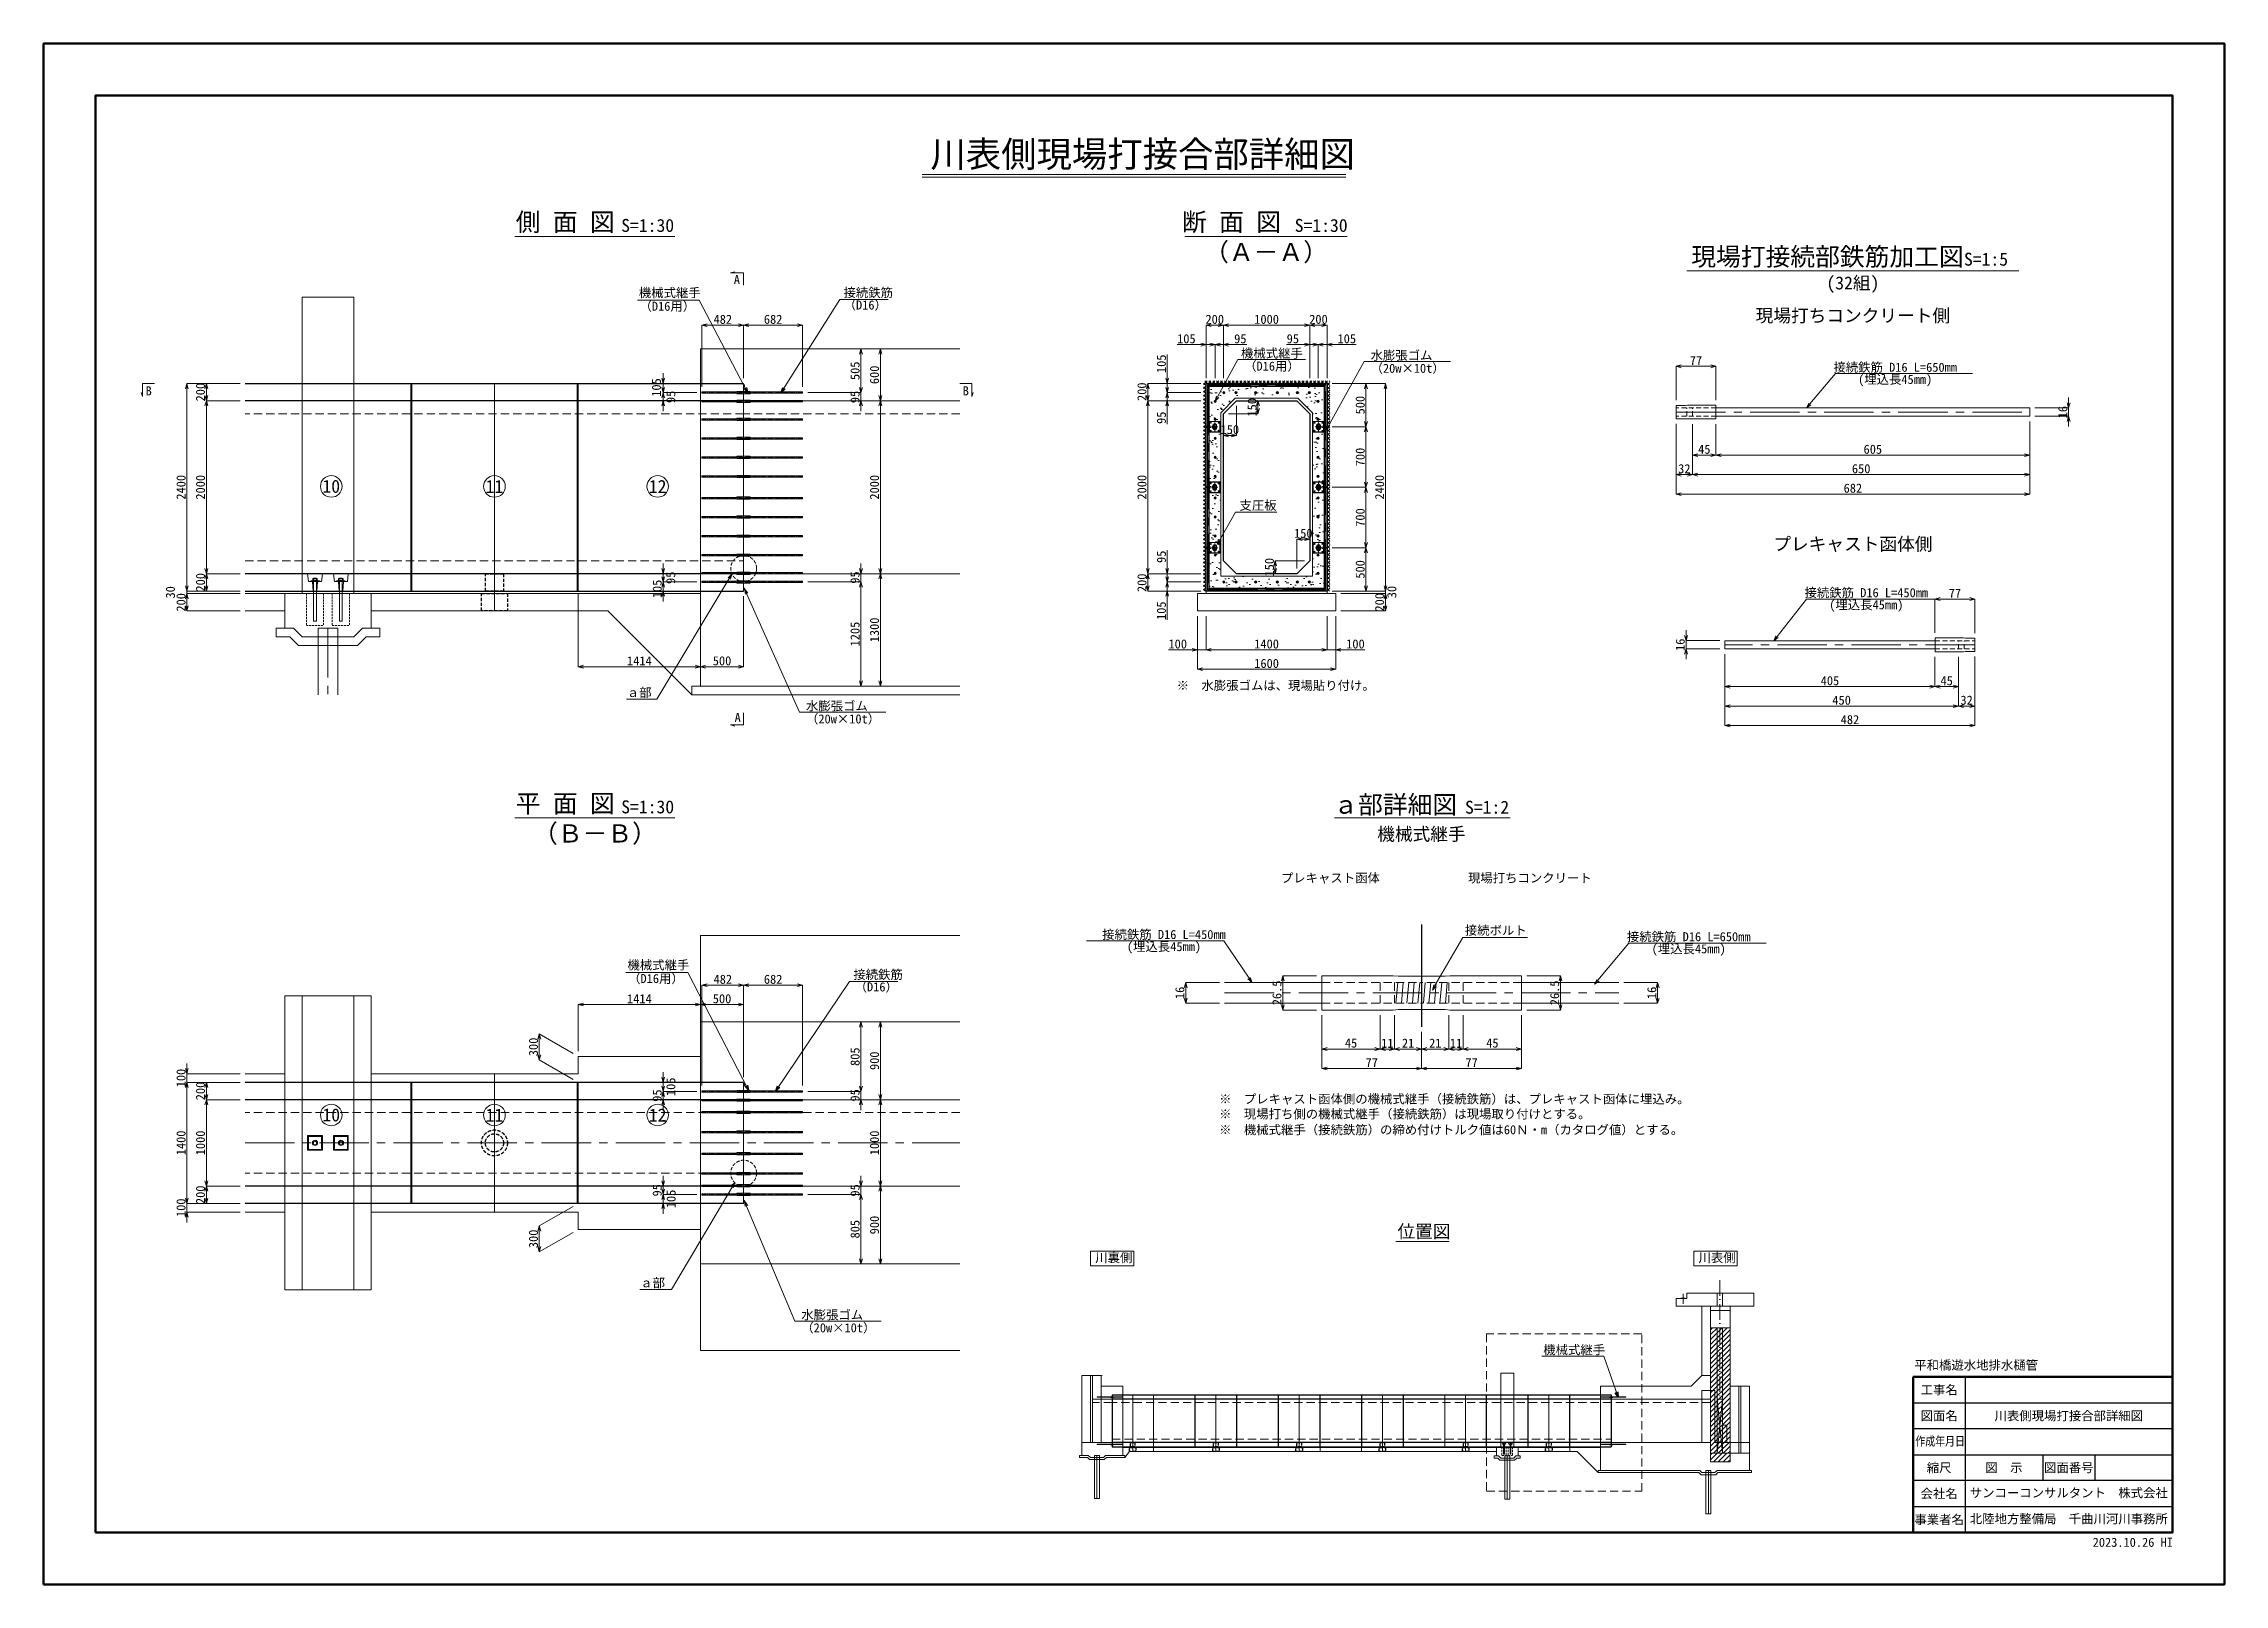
# Model space of a CAD drawing. Header units: millimetres. Extents: x 0 to 25230, y 0 to 17820.
import ezdxf
from ezdxf import colors
from ezdxf.entities.mleader import LeaderData, LeaderLine
from ezdxf.enums import TextEntityAlignment as Align
from ezdxf.math import Vec2, Vec3

# ---------------------------------------------------------------- set-up
doc = ezdxf.new("R2010")
doc.units = ezdxf.units.MM
doc.header["$LTSCALE"] = 30
doc.header["$PDMODE"] = 3
doc.header["$PDSIZE"] = -2
for name, pattern in [('CENTER2', [28.575, 19.05, -3.175, 3.175, -3.175]), ('HIDDEN', [0.375, 0.25, -0.125]), ('HIDDEN2', [4.7625, 3.175, -1.5875]), ('SXF_一点短鎖線', [9.25, 6, -1.5, 0.25, -1.5])]:
    doc.linetypes.add(name, pattern=pattern)
for name, color, linetype, lineweight in [('0その他', 7, 'Continuous', 13), ('0タイトル', 7, 'Continuous', 13), ('0中心線', 7, 'CENTER2', 5), ('0寸法', 7, 'Continuous', 5), ('0文字', 41, 'Continuous', 5), ('1Pca-BOX', 3, 'Continuous', 25), ('1Pca-BOX割付', 4, 'Continuous', 13), ('1アンカーボルト孔', 30, 'Continuous', 13), ('1グラウトホール', 1, 'HIDDEN2', 25), ('1シース・トランペットシース', 4, 'HIDDEN2', 13), ('1打継ぎ処理', 8, 'Continuous', 9), ('2均し基礎コンクリート', 140, 'Continuous', 13), ('2現場打ち・増しコン', 1, 'HIDDEN2', 13), ('2裏込充填工', 6, 'Continuous', 13), ('2遮水・可とう矢板', 43, 'Continuous', 13), ('3PC定着具', 150, 'Continuous', 13), ('3ブチルゴム等', 173, 'Continuous', 13), ('3機械式継手', 220, 'Continuous', 13), ('3金具', 243, 'Continuous', 13), ('D-TTL', 2, 'Continuous', 50), ('D-TTL-FRAM', 7, 'Continuous', 50), ('D-TTL-LINE', 7, 'Continuous', 25), ('D-TTL-TXT', 7, 'Continuous', 25)]:
    doc.layers.add(name, color=color, linetype=linetype, lineweight=lineweight)
doc.layers.add('D-WORK作業ﾚｲﾔ', color=9, linetype='Continuous', lineweight=5, plot=False)
doc.styles.get("Standard").update_dxf_attribs({"font": 'MS Gothic.ttf'})
doc.styles.add('寸法文字', font='MS Gothic.ttf')
doc.styles.add('文字', font='MS Gothic.ttf')
doc.dimstyles.new('1／2', dxfattribs={"dimscale": 30, "dimtxt": 3.5, "dimasz": 2, "dimexe": 0, "dimexo": 2, "dimgap": 0.5, "dimtad": 1, "dimdec": 1, "dimlfac": 0.066667, "dimdsep": 46, "dimtxsty": 'Standard', "dimblk": 'OPEN30', "dimcen": 2.5, "dimclrd": 256, "dimclre": 256, "dimclrt": 256, "dimadec": 0, "dimazin": 0, "dimtfac": 1, "dimtdec": 1, "dimtix": 1, "dimtmove": 2, "dimatfit": 3, "dimldrblk": 'OPEN30', "dimfxl": 1, "dimlwd": -1, "dimlwe": -1, "dimarcsym": 0})
doc.dimstyles.new('1／30', dxfattribs={"dimscale": 30, "dimtxt": 3.5, "dimasz": 2, "dimexe": 0, "dimexo": 2, "dimgap": 0.5, "dimtad": 1, "dimdec": 0, "dimzin": 1, "dimdsep": 46, "dimtxsty": '寸法文字', "dimblk": 'OPEN30', "dimcen": 2.5, "dimclrd": 256, "dimclre": 256, "dimclrt": 256, "dimadec": 0, "dimazin": 0, "dimtfac": 1, "dimtdec": 0, "dimtmove": 0, "dimatfit": 3, "dimldrblk": 'OPEN30', "dimfxl": 1, "dimlwd": -1, "dimlwe": -1, "dimarcsym": 0})
doc.dimstyles.new('1／5', dxfattribs={"dimscale": 30, "dimtxt": 3.5, "dimasz": 2, "dimexe": 0, "dimexo": 2, "dimgap": 0.5, "dimtad": 1, "dimdec": 1, "dimlfac": 0.166667, "dimdsep": 46, "dimtxsty": 'Standard', "dimblk": 'OPEN30', "dimcen": 2.5, "dimclrd": 256, "dimclre": 256, "dimclrt": 256, "dimadec": 0, "dimazin": 0, "dimtfac": 1, "dimtdec": 1, "dimtix": 1, "dimtmove": 2, "dimatfit": 3, "dimldrblk": 'OPEN30', "dimfxl": 1, "dimlwd": -1, "dimlwe": -1, "dimarcsym": 0})
pattern_1 = [(45, (-2e-12, -7533.78), (-22.45064, 22.45064), []), (135, (-2e-12, -7533.78), (-22.45064, -22.45064), [])]

msp = doc.modelspace()

# ---------------------------------------------------------------- texts
at = {"layer": '0タイトル', "style": '文字'}
for s, height, p in [('川表側現場打接合部詳細図', 300, (10259.92, 16392.03)), ('側 面 図', 210, (5462.25, 15651.8)), ('S=1:30', 150, (6682.32, 15642.42)), ('断 面 図', 210, (13170.29, 15651.8)), ('S=1:30', 150, (14474.17, 15642.42)), ('現場打接続部鉄筋加工図', 210, (19062.51, 15251.8)), ('S=1:5', 150, (22217.26, 15251.8)), ('平 面 図', 210, (5462.25, 8926.81)), ('ａ部詳細図', 210, (14920.74, 8913.44)), ('S=1:30', 150, (6682.32, 8917.43)), ('S=1:2', 150, (16444.85, 8913.44))]:
    msp.add_text(s, height=height, dxfattribs=at).set_placement(p)
for s, p in [('（Ａ－Ａ）', (14143.4, 15305.32)), ('（Ｂ－Ｂ）', (6378.06, 8580.33))]:
    msp.add_text(s, height=210, dxfattribs=at).set_placement(p, align=Align.CENTER)
at = {"layer": '0タイトル'}
for s, p in [('(32組)', (20932.05, 14932.27)), ('現場打ちコンクリート側', (20932.05, 14554.58)), ('プレキャスト函体側', (20932.05, 11912.97))]:
    msp.add_text(s, height=150, dxfattribs=at).set_placement(p, align=Align.BOTTOM_CENTER)
for s, p in [('機械式継手', (15429.05, 8603.17)), ('位置図', (15662.84, 4007.33))]:
    msp.add_text(s, height=150, dxfattribs=at).set_placement(p)
at = {"layer": '0文字'}
for s, p in [('A', (7984.88, 15038.66)), ('B', (1179.81, 13751.39)), ('B', (10633.34, 13751.39)), ('※\u3000水膨張ゴムは、現場貼り付け。', (13108.46, 10344.41)), ('A', (7994.3, 9973.58)), ('プレキャスト函体', (14314.8, 8117.88)), ('現場打ちコンクリート', (16478.71, 8117.88)), ('川裏側', (12166.21, 3725.95)), ('川表側', (19146.21, 3725.95))]:
    msp.add_text(s, height=105, dxfattribs=at).set_placement(p)
at = {"layer": '0文字', "style": '文字'}
for s, p in [('（D16用）', (6894.02, 14730.37)), ('（D16）', (9255.55, 14744.55)), ('（D16用）', (6762.06, 6954.4)), ('（D16）', (9382.63, 6857.99)), ('※\u3000プレキャスト函体側の機械式継手（接続鉄筋）は、プレキャスト函体に埋込み。', (13599.63, 5561.65)), ('※\u3000現場打ち側の機械式継手（接続鉄筋）は現場取り付けとする。', (13599.63, 5388.03)), ('※\u3000機械式継手（接続鉄筋）の締め付けトルク値は60Ｎ・m（カタログ値）とする。', (13599.63, 5205.75))]:
    msp.add_text(s, height=105, dxfattribs=at).set_placement(p)
for s, p in [('10', (3327.89, 12698.86)), ('11', (5215.89, 12698.86)), ('12', (7103.89, 12698.86)), ('10', (3327.89, 5428.31)), ('11', (5215.89, 5428.31)), ('12', (7103.89, 5428.31))]:
    msp.add_text(s, height=150, dxfattribs=at).set_placement(p, align=Align.MIDDLE)
at = {"layer": '0文字', "char_height": 105, "attachment_point": 7}
for s, insert in [('機械式継手', (6886.22, 14875.3)), ('接続鉄筋', (9253.77, 14875.27)), ('機械式継手', (6754.26, 7099.33)), ('接続鉄筋', (9368.13, 6988.71)), ('機械式継手', (17349.79, 2648.97))]:
    msp.add_mtext(s, dxfattribs=dict(at, insert=insert))
at = {"layer": 'D-TTL-TXT', "style": '寸法文字'}
msp.add_text('平和橋遊水地排水樋管', height=105, dxfattribs=at).set_placement((21641.91, 2452.68), align=Align.BOTTOM_LEFT)
for s, p in [('工事名', (21930, 2250)), ('図面名', (21930, 1950)), ('川表側現場打接合部詳細図', (23430, 1950)), ('縮尺', (21930, 1350)), ('図\u3000示', (22680, 1350)), ('図面番号', (23430, 1350)), ('会社名', (21930, 1050)), ('事業者名', (21930, 750))]:
    msp.add_text(s, height=105, dxfattribs=at).set_placement(p, align=Align.MIDDLE_CENTER)
at = {"layer": 'D-TTL-TXT', "style": '寸法文字', "width": 0.84179}
msp.add_text('作成年月日', height=105, dxfattribs=at).set_placement((21654.19, 1604.05), (22228.49, 1604.05), align=Align.FIT)
at = {"layer": 'D-TTL-TXT', "color": 7, "style": '寸法文字'}
for s, p in [('サンコーコンサルタント\u3000株式会社', (23430, 1058.59)), ('北陸地方整備局  千曲川河川事務所', (23430, 758.59))]:
    msp.add_text(s, height=105, dxfattribs=at).set_placement(p, align=Align.MIDDLE_CENTER)
at = {"layer": 'Defpoints', "style": '寸法文字'}
msp.add_text('2023.10.26 HI', height=105, dxfattribs=at).set_placement((24634.52, 434.39), align=Align.RIGHT)

# ---------------------------------------------------------------- blocks, each defined once
blk = doc.blocks.new('_Open30')
at = {"color": 0, "linetype": 'ByBlock', "lineweight": -2}
for p, q in [((-1, 0.27), (0, 0)), ((0, 0), (-1, -0.27)), ((0, 0), (-1, 0))]:
    blk.add_line(p, q, dxfattribs=at)
blk = doc.blocks.new('*D1')
at = {"layer": '0寸法', "transparency": 16777216}
for p, q in [((18886, 13695), (18886, 14088)), ((19288, 14088), (18946, 14088)), ((19348, 13698), (19348, 14088))]:
    blk.add_line(p, q, dxfattribs=at)
at = {"layer": 'Defpoints', "color": 0, "transparency": 16777216}
for p in [(18886, 14088), (18886, 13635), (19348, 13638)]:
    blk.add_point(p, dxfattribs=at)
at = {"layer": '0寸法', "transparency": 16777216, "xscale": 60, "yscale": 60, "zscale": 60, "rotation": 180}
blk.add_blockref('_Open30', (18886, 14088), dxfattribs=at)
at = {"layer": '0寸法', "transparency": 16777216, "xscale": 60, "yscale": 60, "zscale": 60}
blk.add_blockref('_Open30', (19348, 14088), dxfattribs=at)
at = {"layer": '0寸法', "transparency": 16777216, "insert": (19117, 14155), "char_height": 105, "attachment_point": 5}
blk.add_mtext('77', dxfattribs=at)
blk = doc.blocks.new('*D2')
at = {"layer": '0寸法', "transparency": 16777216}
for p, q in [((19348, 13419), (19348, 13060)), ((22978, 13450), (22978, 13060)), ((22918, 13060), (19408, 13060))]:
    blk.add_line(p, q, dxfattribs=at)
at = {"layer": 'Defpoints', "color": 0, "transparency": 16777216}
for p in [(19348, 13479), (22978, 13510), (19348, 13060)]:
    blk.add_point(p, dxfattribs=at)
at = {"layer": '0寸法', "transparency": 16777216, "xscale": 60, "yscale": 60, "zscale": 60, "rotation": 180}
blk.add_blockref('_Open30', (19348, 13060), dxfattribs=at)
at = {"layer": '0寸法', "transparency": 16777216, "xscale": 60, "yscale": 60, "zscale": 60}
blk.add_blockref('_Open30', (22978, 13060), dxfattribs=at)
at = {"layer": '0寸法', "transparency": 16777216, "insert": (21163, 13128), "char_height": 105, "attachment_point": 5}
blk.add_mtext('605', dxfattribs=at)
blk = doc.blocks.new('*D3')
at = {"layer": '0寸法', "transparency": 16777216}
for p, q in [((19078, 13419), (19078, 13060)), ((19348, 13419), (19348, 13060)), ((19288, 13060), (19138, 13060))]:
    blk.add_line(p, q, dxfattribs=at)
at = {"layer": 'Defpoints', "color": 0, "transparency": 16777216}
for p in [(19078, 13479), (19348, 13479), (19078, 13060)]:
    blk.add_point(p, dxfattribs=at)
at = {"layer": '0寸法', "transparency": 16777216, "xscale": 60, "yscale": 60, "zscale": 60, "rotation": 180}
blk.add_blockref('_Open30', (19078, 13060), dxfattribs=at)
at = {"layer": '0寸法', "transparency": 16777216, "xscale": 60, "yscale": 60, "zscale": 60}
blk.add_blockref('_Open30', (19348, 13060), dxfattribs=at)
at = {"layer": '0寸法', "transparency": 16777216, "insert": (19213, 13128), "char_height": 105, "attachment_point": 5}
blk.add_mtext('45', dxfattribs=at)
blk = doc.blocks.new('*D4')
at = {"layer": '0寸法', "transparency": 16777216}
for p, q in [((18886, 13422), (18886, 12835)), ((19078, 13419), (19078, 12835)), ((18946, 12835), (19018, 12835))]:
    blk.add_line(p, q, dxfattribs=at)
at = {"layer": 'Defpoints', "color": 0, "transparency": 16777216}
for p in [(18886, 13482), (19078, 13479), (19078, 12835)]:
    blk.add_point(p, dxfattribs=at)
at = {"layer": '0寸法', "transparency": 16777216, "xscale": 60, "yscale": 60, "zscale": 60, "rotation": 180}
blk.add_blockref('_Open30', (18886, 12835), dxfattribs=at)
at = {"layer": '0寸法', "transparency": 16777216, "xscale": 60, "yscale": 60, "zscale": 60}
blk.add_blockref('_Open30', (19078, 12835), dxfattribs=at)
at = {"layer": '0寸法', "transparency": 16777216, "insert": (18982, 12903), "char_height": 105, "attachment_point": 5}
blk.add_mtext('32', dxfattribs=at)
blk = doc.blocks.new('*D5')
at = {"layer": '0寸法', "transparency": 16777216}
for p, q in [((19078, 13419), (19078, 12835)), ((22978, 13450), (22978, 12835)), ((19138, 12835), (22918, 12835))]:
    blk.add_line(p, q, dxfattribs=at)
at = {"layer": 'Defpoints', "color": 0, "transparency": 16777216}
for p in [(19078, 13479), (22978, 13510), (22978, 12835)]:
    blk.add_point(p, dxfattribs=at)
at = {"layer": '0寸法', "transparency": 16777216, "xscale": 60, "yscale": 60, "zscale": 60, "rotation": 180}
blk.add_blockref('_Open30', (19078, 12835), dxfattribs=at)
at = {"layer": '0寸法', "transparency": 16777216, "xscale": 60, "yscale": 60, "zscale": 60}
blk.add_blockref('_Open30', (22978, 12835), dxfattribs=at)
at = {"layer": '0寸法', "transparency": 16777216, "insert": (21028, 12903), "char_height": 105, "attachment_point": 5}
blk.add_mtext('650', dxfattribs=at)
blk = doc.blocks.new('*D6')
at = {"layer": '0寸法', "transparency": 16777216}
for p, q in [((18886, 13422), (18886, 12610)), ((22978, 13450), (22978, 12610)), ((22918, 12610), (18946, 12610))]:
    blk.add_line(p, q, dxfattribs=at)
at = {"layer": 'Defpoints', "color": 0, "transparency": 16777216}
for p in [(18886, 13482), (22978, 13510), (18886, 12610)]:
    blk.add_point(p, dxfattribs=at)
at = {"layer": '0寸法', "transparency": 16777216, "xscale": 60, "yscale": 60, "zscale": 60, "rotation": 180}
blk.add_blockref('_Open30', (18886, 12610), dxfattribs=at)
at = {"layer": '0寸法', "transparency": 16777216, "xscale": 60, "yscale": 60, "zscale": 60}
blk.add_blockref('_Open30', (22978, 12610), dxfattribs=at)
at = {"layer": '0寸法', "transparency": 16777216, "insert": (20932, 12678), "char_height": 105, "attachment_point": 5}
blk.add_mtext('682', dxfattribs=at)
blk = doc.blocks.new('*D14')
at = {"layer": '0寸法', "transparency": 16777216}
for p, q in [((23428, 13666), (23428, 13726)), ((23038, 13606), (23428, 13606)), ((23038, 13510), (23428, 13510)), ((23428, 13510), (23428, 13606)), ((23428, 13450), (23428, 13390))]:
    blk.add_line(p, q, dxfattribs=at)
at = {"layer": 'Defpoints', "color": 0, "transparency": 16777216}
for p in [(22978, 13606), (22978, 13510), (23428, 13606)]:
    blk.add_point(p, dxfattribs=at)
at = {"layer": '0寸法', "transparency": 16777216, "xscale": 60, "yscale": 60, "zscale": 60}
for p, rotation in [((23428, 13606), 270), ((23428, 13510), 90)]:
    blk.add_blockref('_Open30', p, dxfattribs=dict(at, rotation=rotation))
at = {"layer": '0寸法', "transparency": 16777216, "insert": (23361, 13558), "char_height": 105, "attachment_point": 5, "rotation": 90}
blk.add_mtext('16', dxfattribs=at)
blk = doc.blocks.new('*D7')
at = {"layer": '0寸法', "transparency": 16777216}
for p, q in [((21882, 11006), (21882, 11396)), ((21942, 11396), (22284, 11396)), ((22344, 11003), (22344, 11396))]:
    blk.add_line(p, q, dxfattribs=at)
at = {"layer": 'Defpoints', "color": 0, "transparency": 16777216}
for p in [(22344, 11396), (21882, 10946), (22344, 10943)]:
    blk.add_point(p, dxfattribs=at)
at = {"layer": '0寸法', "transparency": 16777216, "xscale": 60, "yscale": 60, "zscale": 60, "rotation": 180}
blk.add_blockref('_Open30', (21882, 11396), dxfattribs=at)
at = {"layer": '0寸法', "transparency": 16777216, "xscale": 60, "yscale": 60, "zscale": 60}
blk.add_blockref('_Open30', (22344, 11396), dxfattribs=at)
at = {"layer": '0寸法', "transparency": 16777216, "insert": (22113, 11464), "char_height": 105, "attachment_point": 5}
blk.add_mtext('77', dxfattribs=at)
blk = doc.blocks.new('*D8')
at = {"layer": '0寸法', "transparency": 16777216}
for p, q in [((19452, 10759), (19452, 10383)), ((21882, 10727), (21882, 10383)), ((19512, 10383), (21822, 10383))]:
    blk.add_line(p, q, dxfattribs=at)
at = {"layer": 'Defpoints', "color": 0, "transparency": 16777216}
for p in [(19452, 10819), (21882, 10787), (21882, 10383)]:
    blk.add_point(p, dxfattribs=at)
at = {"layer": '0寸法', "transparency": 16777216, "xscale": 60, "yscale": 60, "zscale": 60, "rotation": 180}
blk.add_blockref('_Open30', (19452, 10383), dxfattribs=at)
at = {"layer": '0寸法', "transparency": 16777216, "xscale": 60, "yscale": 60, "zscale": 60}
blk.add_blockref('_Open30', (21882, 10383), dxfattribs=at)
at = {"layer": '0寸法', "transparency": 16777216, "insert": (20667, 10451), "char_height": 105, "attachment_point": 5}
blk.add_mtext('405', dxfattribs=at)
blk = doc.blocks.new('*D9')
at = {"layer": '0寸法', "transparency": 16777216}
for p, q in [((21882, 10727), (21882, 10383)), ((22152, 10727), (22152, 10383)), ((21942, 10383), (22092, 10383))]:
    blk.add_line(p, q, dxfattribs=at)
at = {"layer": 'Defpoints', "color": 0, "transparency": 16777216}
for p in [(21882, 10787), (22152, 10787), (22152, 10383)]:
    blk.add_point(p, dxfattribs=at)
at = {"layer": '0寸法', "transparency": 16777216, "xscale": 60, "yscale": 60, "zscale": 60, "rotation": 180}
blk.add_blockref('_Open30', (21882, 10383), dxfattribs=at)
at = {"layer": '0寸法', "transparency": 16777216, "xscale": 60, "yscale": 60, "zscale": 60}
blk.add_blockref('_Open30', (22152, 10383), dxfattribs=at)
at = {"layer": '0寸法', "transparency": 16777216, "insert": (22017, 10451), "char_height": 105, "attachment_point": 5}
blk.add_mtext('45', dxfattribs=at)
blk = doc.blocks.new('*D10')
at = {"layer": '0寸法', "transparency": 16777216}
for p, q in [((22152, 10727), (22152, 10158)), ((22344, 10730), (22344, 10158)), ((22284, 10158), (22212, 10158))]:
    blk.add_line(p, q, dxfattribs=at)
at = {"layer": 'Defpoints', "color": 0, "transparency": 16777216}
for p in [(22152, 10787), (22344, 10790), (22152, 10158)]:
    blk.add_point(p, dxfattribs=at)
at = {"layer": '0寸法', "transparency": 16777216, "xscale": 60, "yscale": 60, "zscale": 60, "rotation": 180}
blk.add_blockref('_Open30', (22152, 10158), dxfattribs=at)
at = {"layer": '0寸法', "transparency": 16777216, "xscale": 60, "yscale": 60, "zscale": 60}
blk.add_blockref('_Open30', (22344, 10158), dxfattribs=at)
at = {"layer": '0寸法', "transparency": 16777216, "insert": (22248, 10226), "char_height": 105, "attachment_point": 5}
blk.add_mtext('32', dxfattribs=at)
blk = doc.blocks.new('*D11')
at = {"layer": '0寸法', "transparency": 16777216}
for p, q in [((19452, 10759), (19452, 10158)), ((22152, 10727), (22152, 10158)), ((22092, 10158), (19512, 10158))]:
    blk.add_line(p, q, dxfattribs=at)
at = {"layer": 'Defpoints', "color": 0, "transparency": 16777216}
for p in [(19452, 10819), (22152, 10787), (19452, 10158)]:
    blk.add_point(p, dxfattribs=at)
at = {"layer": '0寸法', "transparency": 16777216, "xscale": 60, "yscale": 60, "zscale": 60, "rotation": 180}
blk.add_blockref('_Open30', (19452, 10158), dxfattribs=at)
at = {"layer": '0寸法', "transparency": 16777216, "xscale": 60, "yscale": 60, "zscale": 60}
blk.add_blockref('_Open30', (22152, 10158), dxfattribs=at)
at = {"layer": '0寸法', "transparency": 16777216, "insert": (20802, 10226), "char_height": 105, "attachment_point": 5}
blk.add_mtext('450', dxfattribs=at)
blk = doc.blocks.new('*D12')
at = {"layer": '0寸法', "transparency": 16777216}
for p, q in [((19452, 10759), (19452, 9933)), ((22344, 10730), (22344, 9933)), ((19512, 9933), (22284, 9933))]:
    blk.add_line(p, q, dxfattribs=at)
at = {"layer": 'Defpoints', "color": 0, "transparency": 16777216}
for p in [(19452, 10819), (22344, 10790), (22344, 9933)]:
    blk.add_point(p, dxfattribs=at)
at = {"layer": '0寸法', "transparency": 16777216, "xscale": 60, "yscale": 60, "zscale": 60, "rotation": 180}
blk.add_blockref('_Open30', (19452, 9933), dxfattribs=at)
at = {"layer": '0寸法', "transparency": 16777216, "xscale": 60, "yscale": 60, "zscale": 60}
blk.add_blockref('_Open30', (22344, 9933), dxfattribs=at)
at = {"layer": '0寸法', "transparency": 16777216, "insert": (20898, 10001), "char_height": 105, "attachment_point": 5}
blk.add_mtext('482', dxfattribs=at)
blk = doc.blocks.new('*D13')
at = {"layer": '0寸法', "transparency": 16777216}
for p, q in [((19002, 10975), (19002, 11035)), ((19392, 10915), (19002, 10915)), ((19002, 10819), (19002, 10915)), ((19392, 10819), (19002, 10819)), ((19002, 10759), (19002, 10699))]:
    blk.add_line(p, q, dxfattribs=at)
at = {"layer": 'Defpoints', "color": 0, "transparency": 16777216}
for p in [(19002, 10915), (19452, 10915), (19452, 10819)]:
    blk.add_point(p, dxfattribs=at)
at = {"layer": '0寸法', "transparency": 16777216, "xscale": 60, "yscale": 60, "zscale": 60}
for p, rotation in [((19002, 10915), 270), ((19002, 10819), 90)]:
    blk.add_blockref('_Open30', p, dxfattribs=dict(at, rotation=rotation))
at = {"layer": '0寸法', "transparency": 16777216, "insert": (18935, 10867), "char_height": 105, "attachment_point": 5, "rotation": 90}
blk.add_mtext('16', dxfattribs=at)
blk = doc.blocks.new('*D15')
at = {"layer": '0寸法', "transparency": 16777216}
for p, q in [((14788, 6582), (14788, 6192)), ((15463, 6582), (15463, 6192)), ((14848, 6192), (15403, 6192))]:
    blk.add_line(p, q, dxfattribs=at)
at = {"layer": 'Defpoints', "color": 0, "transparency": 16777216}
for p in [(14788, 6642), (15463, 6642), (15463, 6192)]:
    blk.add_point(p, dxfattribs=at)
at = {"layer": '0寸法', "transparency": 16777216, "xscale": 60, "yscale": 60, "zscale": 60, "rotation": 180}
blk.add_blockref('_Open30', (14788, 6192), dxfattribs=at)
at = {"layer": '0寸法', "transparency": 16777216, "xscale": 60, "yscale": 60, "zscale": 60}
blk.add_blockref('_Open30', (15463, 6192), dxfattribs=at)
at = {"layer": '0寸法', "transparency": 16777216, "insert": (15126, 6260), "char_height": 105, "attachment_point": 5}
blk.add_mtext('45', dxfattribs=at)
blk = doc.blocks.new('*D16')
at = {"layer": '0寸法', "transparency": 16777216}
for p, q in [((15463, 6582), (15463, 6192)), ((15628, 6582), (15628, 6192)), ((15523, 6192), (15568, 6192))]:
    blk.add_line(p, q, dxfattribs=at)
at = {"layer": 'Defpoints', "color": 0, "transparency": 16777216}
for p in [(15463, 6642), (15628, 6642), (15628, 6192)]:
    blk.add_point(p, dxfattribs=at)
at = {"layer": '0寸法', "transparency": 16777216, "xscale": 60, "yscale": 60, "zscale": 60, "rotation": 180}
blk.add_blockref('_Open30', (15463, 6192), dxfattribs=at)
at = {"layer": '0寸法', "transparency": 16777216, "xscale": 60, "yscale": 60, "zscale": 60}
blk.add_blockref('_Open30', (15628, 6192), dxfattribs=at)
at = {"layer": '0寸法', "transparency": 16777216, "insert": (15546, 6260), "char_height": 105, "attachment_point": 5}
blk.add_mtext('11', dxfattribs=at)
blk = doc.blocks.new('*D17')
at = {"layer": '0寸法', "transparency": 16777216}
for p, q in [((15628, 6582), (15628, 6192)), ((15943, 6390), (15943, 6192)), ((15688, 6192), (15883, 6192))]:
    blk.add_line(p, q, dxfattribs=at)
at = {"layer": 'Defpoints', "color": 0, "transparency": 16777216}
for p in [(15628, 6642), (15943, 6450), (15943, 6192)]:
    blk.add_point(p, dxfattribs=at)
at = {"layer": '0寸法', "transparency": 16777216, "xscale": 60, "yscale": 60, "zscale": 60, "rotation": 180}
blk.add_blockref('_Open30', (15628, 6192), dxfattribs=at)
at = {"layer": '0寸法', "transparency": 16777216, "xscale": 60, "yscale": 60, "zscale": 60}
blk.add_blockref('_Open30', (15943, 6192), dxfattribs=at)
at = {"layer": '0寸法', "transparency": 16777216, "insert": (15786, 6260), "char_height": 105, "attachment_point": 5}
blk.add_mtext('21', dxfattribs=at)
blk = doc.blocks.new('*D18')
at = {"layer": '0寸法', "transparency": 16777216}
for p, q in [((16258, 6582), (16258, 6192)), ((16423, 6582), (16423, 6192)), ((16318, 6192), (16363, 6192))]:
    blk.add_line(p, q, dxfattribs=at)
at = {"layer": 'Defpoints', "color": 0, "transparency": 16777216}
for p in [(16258, 6642), (16423, 6642), (16423, 6192)]:
    blk.add_point(p, dxfattribs=at)
at = {"layer": '0寸法', "transparency": 16777216, "xscale": 60, "yscale": 60, "zscale": 60, "rotation": 180}
blk.add_blockref('_Open30', (16258, 6192), dxfattribs=at)
at = {"layer": '0寸法', "transparency": 16777216, "xscale": 60, "yscale": 60, "zscale": 60}
blk.add_blockref('_Open30', (16423, 6192), dxfattribs=at)
at = {"layer": '0寸法', "transparency": 16777216, "insert": (16341, 6260), "char_height": 105, "attachment_point": 5}
blk.add_mtext('11', dxfattribs=at)
blk = doc.blocks.new('*D19')
at = {"layer": '0寸法', "transparency": 16777216}
for p, q in [((16423, 6582), (16423, 6192)), ((17098, 6582), (17098, 6192)), ((16483, 6192), (17038, 6192))]:
    blk.add_line(p, q, dxfattribs=at)
at = {"layer": 'Defpoints', "color": 0, "transparency": 16777216}
for p in [(16423, 6642), (17098, 6642), (17098, 6192)]:
    blk.add_point(p, dxfattribs=at)
at = {"layer": '0寸法', "transparency": 16777216, "xscale": 60, "yscale": 60, "zscale": 60, "rotation": 180}
blk.add_blockref('_Open30', (16423, 6192), dxfattribs=at)
at = {"layer": '0寸法', "transparency": 16777216, "xscale": 60, "yscale": 60, "zscale": 60}
blk.add_blockref('_Open30', (17098, 6192), dxfattribs=at)
at = {"layer": '0寸法', "transparency": 16777216, "insert": (16761, 6260), "char_height": 105, "attachment_point": 5}
blk.add_mtext('45', dxfattribs=at)
blk = doc.blocks.new('*D20')
at = {"layer": '0寸法', "transparency": 16777216}
for p, q in [((14788, 6582), (14788, 5967)), ((15943, 6390), (15943, 5967)), ((14848, 5967), (15883, 5967))]:
    blk.add_line(p, q, dxfattribs=at)
at = {"layer": 'Defpoints', "color": 0, "transparency": 16777216}
for p in [(14788, 6642), (15943, 6450), (15943, 5967)]:
    blk.add_point(p, dxfattribs=at)
at = {"layer": '0寸法', "transparency": 16777216, "xscale": 60, "yscale": 60, "zscale": 60, "rotation": 180}
blk.add_blockref('_Open30', (14788, 5967), dxfattribs=at)
at = {"layer": '0寸法', "transparency": 16777216, "xscale": 60, "yscale": 60, "zscale": 60}
blk.add_blockref('_Open30', (15943, 5967), dxfattribs=at)
at = {"layer": '0寸法', "transparency": 16777216, "insert": (15366, 6035), "char_height": 105, "attachment_point": 5}
blk.add_mtext('77', dxfattribs=at)
blk = doc.blocks.new('*D21')
at = {"layer": '0寸法', "transparency": 16777216}
for p, q in [((17098, 6582), (17098, 5967)), ((15943, 6390), (15943, 5967)), ((17038, 5967), (16003, 5967))]:
    blk.add_line(p, q, dxfattribs=at)
at = {"layer": 'Defpoints', "color": 0, "transparency": 16777216}
for p in [(17098, 6642), (15943, 6450), (15943, 5967)]:
    blk.add_point(p, dxfattribs=at)
at = {"layer": '0寸法', "transparency": 16777216, "xscale": 60, "yscale": 60, "zscale": 60, "rotation": 180}
blk.add_blockref('_Open30', (15943, 5967), dxfattribs=at)
at = {"layer": '0寸法', "transparency": 16777216, "xscale": 60, "yscale": 60, "zscale": 60}
blk.add_blockref('_Open30', (17098, 5967), dxfattribs=at)
at = {"layer": '0寸法', "transparency": 16777216, "insert": (16521, 6035), "char_height": 105, "attachment_point": 5}
blk.add_mtext('77', dxfattribs=at)
blk = doc.blocks.new('*D22')
at = {"layer": '0寸法', "transparency": 16777216}
for p, q in [((17158, 7040), (17550, 7040)), ((17550, 6980), (17550, 6702)), ((17158, 6642), (17550, 6642))]:
    blk.add_line(p, q, dxfattribs=at)
at = {"layer": 'Defpoints', "color": 0, "transparency": 16777216}
for p in [(17098, 7040), (17098, 6642), (17550, 6642)]:
    blk.add_point(p, dxfattribs=at)
at = {"layer": '0寸法', "transparency": 16777216, "xscale": 60, "yscale": 60, "zscale": 60}
for p, rotation in [((17550, 7040), 90), ((17550, 6642), 270)]:
    blk.add_blockref('_Open30', p, dxfattribs=dict(at, rotation=rotation))
at = {"layer": '0寸法', "transparency": 16777216, "insert": (17482, 6841), "char_height": 105, "attachment_point": 5, "rotation": 90}
blk.add_mtext('26.5', dxfattribs=at)
blk = doc.blocks.new('*D23')
at = {"layer": '0寸法', "transparency": 16777216}
for p, q in [((18283, 6961), (18673, 6961)), ((18673, 6901), (18673, 6781)), ((18283, 6721), (18673, 6721))]:
    blk.add_line(p, q, dxfattribs=at)
at = {"layer": 'Defpoints', "color": 0, "transparency": 16777216}
for p in [(18223, 6961), (18223, 6721), (18673, 6721)]:
    blk.add_point(p, dxfattribs=at)
at = {"layer": '0寸法', "transparency": 16777216, "xscale": 60, "yscale": 60, "zscale": 60}
for p, rotation in [((18673, 6961), 90), ((18673, 6721), 270)]:
    blk.add_blockref('_Open30', p, dxfattribs=dict(at, rotation=rotation))
at = {"layer": '0寸法', "transparency": 16777216, "insert": (18606, 6841), "char_height": 105, "attachment_point": 5, "rotation": 90}
blk.add_mtext('16', dxfattribs=at)
blk = doc.blocks.new('*D24')
at = {"layer": '0寸法', "transparency": 16777216}
for p, q in [((14728, 7040), (14337, 7040)), ((14337, 6980), (14337, 6702)), ((14728, 6642), (14337, 6642))]:
    blk.add_line(p, q, dxfattribs=at)
at = {"layer": 'Defpoints', "color": 0, "transparency": 16777216}
for p in [(14788, 7040), (14337, 6642), (14788, 6642)]:
    blk.add_point(p, dxfattribs=at)
at = {"layer": '0寸法', "transparency": 16777216, "xscale": 60, "yscale": 60, "zscale": 60}
for p, rotation in [((14337, 7040), 90), ((14337, 6642), 270)]:
    blk.add_blockref('_Open30', p, dxfattribs=dict(at, rotation=rotation))
at = {"layer": '0寸法', "transparency": 16777216, "insert": (14269, 6841), "char_height": 105, "attachment_point": 5, "rotation": 90}
blk.add_mtext('26.5', dxfattribs=at)
blk = doc.blocks.new('*D25')
at = {"layer": '0寸法', "transparency": 16777216}
for p, q in [((13603, 6961), (13213, 6961)), ((13213, 6901), (13213, 6781)), ((13603, 6721), (13213, 6721))]:
    blk.add_line(p, q, dxfattribs=at)
at = {"layer": 'Defpoints', "color": 0, "transparency": 16777216}
for p in [(13663, 6961), (13213, 6721), (13663, 6721)]:
    blk.add_point(p, dxfattribs=at)
at = {"layer": '0寸法', "transparency": 16777216, "xscale": 60, "yscale": 60, "zscale": 60}
for p, rotation in [((13213, 6961), 90), ((13213, 6721), 270)]:
    blk.add_blockref('_Open30', p, dxfattribs=dict(at, rotation=rotation))
at = {"layer": '0寸法', "transparency": 16777216, "insert": (13146, 6841), "char_height": 105, "attachment_point": 5, "rotation": 90}
blk.add_mtext('16', dxfattribs=at)
blk = doc.blocks.new('*D26')
at = {"layer": '0寸法', "transparency": 16777216}
for p, q in [((16258, 6582), (16258, 6192)), ((15943, 6390), (15943, 6192)), ((16198, 6192), (16003, 6192))]:
    blk.add_line(p, q, dxfattribs=at)
at = {"layer": 'Defpoints', "color": 0, "transparency": 16777216}
for p in [(16258, 6642), (15943, 6450), (15943, 6192)]:
    blk.add_point(p, dxfattribs=at)
at = {"layer": '0寸法', "transparency": 16777216, "xscale": 60, "yscale": 60, "zscale": 60, "rotation": 180}
blk.add_blockref('_Open30', (15943, 6192), dxfattribs=at)
at = {"layer": '0寸法', "transparency": 16777216, "xscale": 60, "yscale": 60, "zscale": 60}
blk.add_blockref('_Open30', (16258, 6192), dxfattribs=at)
at = {"layer": '0寸法', "transparency": 16777216, "insert": (16101, 6260), "char_height": 105, "attachment_point": 5}
blk.add_mtext('21', dxfattribs=at)
blk = doc.blocks.new('支圧板φ19.3')
at = {"layer": '3PC定着具', "linetype": 'HIDDEN2', "ltscale": 0.25}
for p, q in [((-8, 8), (-8, 60)), ((8, 8), (8, 60))]:
    blk.add_line(p, q, dxfattribs=at)
at = {"layer": '3PC定着具'}
blk.add_lwpolyline([(60, -60), (60, 60), (-60, 60), (-60, -60)], close=True, dxfattribs=at)
blk.add_lwpolyline([(8, 60), (8, 90), (-8, 90), (-8, 60)], dxfattribs=at)
for centre, radius in [((-45, 45), 5), ((0, 0), 24), ((0, 0), 11.5), ((45, 45), 5), ((-45, -45), 5), ((45, -45), 5)]:
    blk.add_circle(centre, radius, dxfattribs=at)
blk = doc.blocks.new('*U31')
at = {"layer": '3機械式継手', "ltscale": 0.8}
for radius in [13.2, 8]:
    blk.add_circle((0, 0), radius, dxfattribs=at)
blk = doc.blocks.new('*D32')
at = {"layer": '0寸法', "transparency": 16777216}
for p, q in [((13859, 13689), (14049, 13689)), ((14049, 13599), (14049, 13629)), ((13709, 13539), (14049, 13539))]:
    blk.add_line(p, q, dxfattribs=at)
at = {"layer": 'Defpoints', "color": 0, "transparency": 16777216}
for p in [(13799, 13689), (14049, 13689), (13649, 13539)]:
    blk.add_point(p, dxfattribs=at)
at = {"layer": '0寸法', "transparency": 16777216, "xscale": 60, "yscale": 60, "zscale": 60}
for p, rotation in [((14049, 13689), 90), ((14049, 13539), 270)]:
    blk.add_blockref('_Open30', p, dxfattribs=dict(at, rotation=rotation))
at = {"layer": '0寸法', "transparency": 16777216, "insert": (13982, 13614), "char_height": 105, "attachment_point": 5, "rotation": 90, "style": '寸法文字'}
blk.add_mtext('150', dxfattribs=at)
blk = doc.blocks.new('*D33')
at = {"layer": '0寸法', "transparency": 16777216}
for p, q in [((13799, 13629), (13799, 13289)), ((13649, 13479), (13649, 13289)), ((13709, 13289), (13739, 13289))]:
    blk.add_line(p, q, dxfattribs=at)
at = {"layer": 'Defpoints', "color": 0, "transparency": 16777216}
for p in [(13799, 13689), (13649, 13539), (13799, 13289)]:
    blk.add_point(p, dxfattribs=at)
at = {"layer": '0寸法', "transparency": 16777216, "xscale": 60, "yscale": 60, "zscale": 60, "rotation": 180}
blk.add_blockref('_Open30', (13649, 13289), dxfattribs=at)
at = {"layer": '0寸法', "transparency": 16777216, "xscale": 60, "yscale": 60, "zscale": 60}
blk.add_blockref('_Open30', (13799, 13289), dxfattribs=at)
at = {"layer": '0寸法', "transparency": 16777216, "insert": (13724, 13356), "char_height": 105, "attachment_point": 5, "style": '寸法文字'}
blk.add_mtext('150', dxfattribs=at)
blk = doc.blocks.new('*D34')
at = {"layer": '0寸法', "transparency": 16777216}
for p, q in [((14499, 11749), (14499, 12089)), ((14559, 12089), (14589, 12089)), ((14649, 11899), (14649, 12089))]:
    blk.add_line(p, q, dxfattribs=at)
at = {"layer": 'Defpoints', "color": 0, "transparency": 16777216}
for p in [(14649, 12089), (14499, 11689), (14649, 11839)]:
    blk.add_point(p, dxfattribs=at)
at = {"layer": '0寸法', "transparency": 16777216, "xscale": 60, "yscale": 60, "zscale": 60, "rotation": 180}
blk.add_blockref('_Open30', (14499, 12089), dxfattribs=at)
at = {"layer": '0寸法', "transparency": 16777216, "xscale": 60, "yscale": 60, "zscale": 60}
blk.add_blockref('_Open30', (14649, 12089), dxfattribs=at)
at = {"layer": '0寸法', "transparency": 16777216, "insert": (14574, 12156), "char_height": 105, "attachment_point": 5, "style": '寸法文字'}
blk.add_mtext('150', dxfattribs=at)
blk = doc.blocks.new('*D35')
at = {"layer": '0寸法', "transparency": 16777216}
for p, q in [((14589, 11839), (14249, 11839)), ((14249, 11749), (14249, 11779)), ((14439, 11689), (14249, 11689))]:
    blk.add_line(p, q, dxfattribs=at)
at = {"layer": 'Defpoints', "color": 0, "transparency": 16777216}
for p in [(14249, 11839), (14499, 11689), (14649, 11839)]:
    blk.add_point(p, dxfattribs=at)
at = {"layer": '0寸法', "transparency": 16777216, "xscale": 60, "yscale": 60, "zscale": 60}
for p, rotation in [((14249, 11839), 90), ((14249, 11689), 270)]:
    blk.add_blockref('_Open30', p, dxfattribs=dict(at, rotation=rotation))
at = {"layer": '0寸法', "transparency": 16777216, "insert": (14182, 11764), "char_height": 105, "attachment_point": 5, "rotation": 90, "style": '寸法文字'}
blk.add_mtext('150', dxfattribs=at)
blk = doc.blocks.new('*D36')
at = {"layer": '0寸法', "transparency": 16777216}
for p, q in [((13649, 13949), (13649, 14564)), ((14589, 14564), (13709, 14564)), ((14649, 13949), (14649, 14564))]:
    blk.add_line(p, q, dxfattribs=at)
at = {"layer": 'Defpoints', "color": 0, "transparency": 16777216}
for p in [(13649, 14564), (13649, 13889), (14649, 13889)]:
    blk.add_point(p, dxfattribs=at)
at = {"layer": '0寸法', "transparency": 16777216, "xscale": 60, "yscale": 60, "zscale": 60, "rotation": 180}
blk.add_blockref('_Open30', (13649, 14564), dxfattribs=at)
at = {"layer": '0寸法', "transparency": 16777216, "xscale": 60, "yscale": 60, "zscale": 60}
blk.add_blockref('_Open30', (14649, 14564), dxfattribs=at)
at = {"layer": '0寸法', "transparency": 16777216, "insert": (14149, 14631), "char_height": 105, "attachment_point": 5, "style": '寸法文字'}
blk.add_mtext('1000', dxfattribs=at)
blk = doc.blocks.new('*D37')
at = {"layer": '0寸法', "transparency": 16777216}
for p, q in [((13449, 13949), (13449, 14564)), ((13589, 14564), (13509, 14564)), ((13649, 13949), (13649, 14564))]:
    blk.add_line(p, q, dxfattribs=at)
at = {"layer": 'Defpoints', "color": 0, "transparency": 16777216}
for p in [(13449, 14564), (13449, 13889), (13649, 13889)]:
    blk.add_point(p, dxfattribs=at)
at = {"layer": '0寸法', "transparency": 16777216, "xscale": 60, "yscale": 60, "zscale": 60, "rotation": 180}
blk.add_blockref('_Open30', (13449, 14564), dxfattribs=at)
at = {"layer": '0寸法', "transparency": 16777216, "xscale": 60, "yscale": 60, "zscale": 60}
blk.add_blockref('_Open30', (13649, 14564), dxfattribs=at)
at = {"layer": '0寸法', "transparency": 16777216, "insert": (13549, 14631), "char_height": 105, "attachment_point": 5, "style": '寸法文字'}
blk.add_mtext('200', dxfattribs=at)
blk = doc.blocks.new('*D38')
at = {"layer": '0寸法', "transparency": 16777216}
for p, q in [((13389, 14339), (13115, 14339)), ((13449, 13949), (13449, 14339)), ((13554, 14339), (13449, 14339)), ((13554, 13949), (13554, 14339)), ((13614, 14339), (13674, 14339))]:
    blk.add_line(p, q, dxfattribs=at)
at = {"layer": 'Defpoints', "color": 0, "transparency": 16777216}
for p in [(13554, 14339), (13449, 13889), (13554, 13889)]:
    blk.add_point(p, dxfattribs=at)
at = {"layer": '0寸法', "transparency": 16777216, "xscale": 60, "yscale": 60, "zscale": 60}
blk.add_blockref('_Open30', (13449, 14339), dxfattribs=at)
at = {"layer": '0寸法', "transparency": 16777216, "xscale": 60, "yscale": 60, "zscale": 60, "rotation": 180}
blk.add_blockref('_Open30', (13554, 14339), dxfattribs=at)
at = {"layer": '0寸法', "transparency": 16777216, "insert": (13221, 14406), "char_height": 105, "attachment_point": 5, "style": '寸法文字'}
blk.add_mtext('105', dxfattribs=at)
blk = doc.blocks.new('*D39')
at = {"layer": '0寸法', "transparency": 16777216}
for p, q in [((13494, 14339), (13434, 14339)), ((13554, 13949), (13554, 14339)), ((13554, 14339), (13649, 14339)), ((13649, 13949), (13649, 14339)), ((13709, 14339), (13921, 14339))]:
    blk.add_line(p, q, dxfattribs=at)
at = {"layer": 'Defpoints', "color": 0, "transparency": 16777216}
for p in [(13649, 14339), (13554, 13889), (13649, 13889)]:
    blk.add_point(p, dxfattribs=at)
at = {"layer": '0寸法', "transparency": 16777216, "xscale": 60, "yscale": 60, "zscale": 60}
blk.add_blockref('_Open30', (13554, 14339), dxfattribs=at)
at = {"layer": '0寸法', "transparency": 16777216, "xscale": 60, "yscale": 60, "zscale": 60, "rotation": 180}
blk.add_blockref('_Open30', (13649, 14339), dxfattribs=at)
at = {"layer": '0寸法', "transparency": 16777216, "insert": (13845, 14406), "char_height": 105, "attachment_point": 5, "style": '寸法文字'}
blk.add_mtext('95', dxfattribs=at)
blk = doc.blocks.new('*D40')
at = {"layer": '0寸法', "transparency": 16777216}
for p, q in [((14649, 13949), (14649, 14564)), ((14789, 14564), (14709, 14564)), ((14849, 13949), (14849, 14564))]:
    blk.add_line(p, q, dxfattribs=at)
at = {"layer": 'Defpoints', "color": 0, "transparency": 16777216}
for p in [(14649, 14564), (14649, 13889), (14849, 13889)]:
    blk.add_point(p, dxfattribs=at)
at = {"layer": '0寸法', "transparency": 16777216, "xscale": 60, "yscale": 60, "zscale": 60, "rotation": 180}
blk.add_blockref('_Open30', (14649, 14564), dxfattribs=at)
at = {"layer": '0寸法', "transparency": 16777216, "xscale": 60, "yscale": 60, "zscale": 60}
blk.add_blockref('_Open30', (14849, 14564), dxfattribs=at)
at = {"layer": '0寸法', "transparency": 16777216, "insert": (14749, 14631), "char_height": 105, "attachment_point": 5, "style": '寸法文字'}
blk.add_mtext('200', dxfattribs=at)
blk = doc.blocks.new('*D41')
at = {"layer": '0寸法', "transparency": 16777216}
for p, q in [((14684, 14339), (14624, 14339)), ((14744, 13949), (14744, 14339)), ((14744, 14339), (14849, 14339)), ((14849, 13949), (14849, 14339)), ((14909, 14339), (15184, 14339))]:
    blk.add_line(p, q, dxfattribs=at)
at = {"layer": 'Defpoints', "color": 0, "transparency": 16777216}
for p in [(14744, 14339), (14744, 13889), (14849, 13889)]:
    blk.add_point(p, dxfattribs=at)
at = {"layer": '0寸法', "transparency": 16777216, "xscale": 60, "yscale": 60, "zscale": 60}
blk.add_blockref('_Open30', (14744, 14339), dxfattribs=at)
at = {"layer": '0寸法', "transparency": 16777216, "xscale": 60, "yscale": 60, "zscale": 60, "rotation": 180}
blk.add_blockref('_Open30', (14849, 14339), dxfattribs=at)
at = {"layer": '0寸法', "transparency": 16777216, "insert": (15077, 14406), "char_height": 105, "attachment_point": 5, "style": '寸法文字'}
blk.add_mtext('105', dxfattribs=at)
blk = doc.blocks.new('*D42')
at = {"layer": '0寸法', "transparency": 16777216}
for p, q in [((14589, 14339), (14378, 14339)), ((14649, 13949), (14649, 14339)), ((14744, 14339), (14649, 14339)), ((14744, 13949), (14744, 14339)), ((14804, 14339), (14864, 14339))]:
    blk.add_line(p, q, dxfattribs=at)
at = {"layer": 'Defpoints', "color": 0, "transparency": 16777216}
for p in [(14649, 14339), (14649, 13889), (14744, 13889)]:
    blk.add_point(p, dxfattribs=at)
at = {"layer": '0寸法', "transparency": 16777216, "xscale": 60, "yscale": 60, "zscale": 60}
blk.add_blockref('_Open30', (14649, 14339), dxfattribs=at)
at = {"layer": '0寸法', "transparency": 16777216, "xscale": 60, "yscale": 60, "zscale": 60, "rotation": 180}
blk.add_blockref('_Open30', (14744, 14339), dxfattribs=at)
at = {"layer": '0寸法', "transparency": 16777216, "insert": (14453, 14406), "char_height": 105, "attachment_point": 5, "style": '寸法文字'}
blk.add_mtext('95', dxfattribs=at)
blk = doc.blocks.new('*D43')
at = {"layer": '0寸法', "transparency": 16777216}
for p, q in [((13389, 13889), (12774, 13889)), ((12774, 13829), (12774, 13749)), ((13389, 13689), (12774, 13689))]:
    blk.add_line(p, q, dxfattribs=at)
at = {"layer": 'Defpoints', "color": 0, "transparency": 16777216}
for p in [(13449, 13889), (12774, 13689), (13449, 13689)]:
    blk.add_point(p, dxfattribs=at)
at = {"layer": '0寸法', "transparency": 16777216, "xscale": 60, "yscale": 60, "zscale": 60}
for p, rotation in [((12774, 13889), 90), ((12774, 13689), 270)]:
    blk.add_blockref('_Open30', p, dxfattribs=dict(at, rotation=rotation))
at = {"layer": '0寸法', "transparency": 16777216, "insert": (12707, 13794), "char_height": 105, "attachment_point": 5, "rotation": 90, "style": '寸法文字'}
blk.add_mtext('200', dxfattribs=at)
blk = doc.blocks.new('*D44')
at = {"layer": '0寸法', "transparency": 16777216}
for p, q in [((13389, 13689), (12774, 13689)), ((12774, 13629), (12774, 11749)), ((13389, 11689), (12774, 11689))]:
    blk.add_line(p, q, dxfattribs=at)
at = {"layer": 'Defpoints', "color": 0, "transparency": 16777216}
for p in [(13449, 13689), (12774, 11689), (13449, 11689)]:
    blk.add_point(p, dxfattribs=at)
at = {"layer": '0寸法', "transparency": 16777216, "xscale": 60, "yscale": 60, "zscale": 60}
for p, rotation in [((12774, 13689), 90), ((12774, 11689), 270)]:
    blk.add_blockref('_Open30', p, dxfattribs=dict(at, rotation=rotation))
at = {"layer": '0寸法', "transparency": 16777216, "insert": (12707, 12689), "char_height": 105, "attachment_point": 5, "rotation": 90, "style": '寸法文字'}
blk.add_mtext('2000', dxfattribs=at)
blk = doc.blocks.new('*D45')
at = {"layer": '0寸法', "transparency": 16777216}
for p, q in [((12999, 13949), (12999, 14224)), ((13389, 13889), (12999, 13889)), ((12999, 13784), (12999, 13889)), ((13389, 13784), (12999, 13784)), ((12999, 13724), (12999, 13664))]:
    blk.add_line(p, q, dxfattribs=at)
at = {"layer": 'Defpoints', "color": 0, "transparency": 16777216}
for p in [(13449, 13889), (12999, 13784), (13449, 13784)]:
    blk.add_point(p, dxfattribs=at)
at = {"layer": '0寸法', "transparency": 16777216, "xscale": 60, "yscale": 60, "zscale": 60}
for p, rotation in [((12999, 13889), 270), ((12999, 13784), 90)]:
    blk.add_blockref('_Open30', p, dxfattribs=dict(at, rotation=rotation))
at = {"layer": '0寸法', "transparency": 16777216, "insert": (12932, 14117), "char_height": 105, "attachment_point": 5, "rotation": 90, "style": '寸法文字'}
blk.add_mtext('105', dxfattribs=at)
blk = doc.blocks.new('*D46')
at = {"layer": '0寸法', "transparency": 16777216}
for p, q in [((12999, 13844), (12999, 13904)), ((13389, 13784), (12999, 13784)), ((12999, 13784), (12999, 13689)), ((13389, 13689), (12999, 13689)), ((12999, 13629), (12999, 13417))]:
    blk.add_line(p, q, dxfattribs=at)
at = {"layer": 'Defpoints', "color": 0, "transparency": 16777216}
for p in [(12999, 13689), (13449, 13784), (13449, 13689)]:
    blk.add_point(p, dxfattribs=at)
at = {"layer": '0寸法', "transparency": 16777216, "xscale": 60, "yscale": 60, "zscale": 60}
for p, rotation in [((12999, 13784), 270), ((12999, 13689), 90)]:
    blk.add_blockref('_Open30', p, dxfattribs=dict(at, rotation=rotation))
at = {"layer": '0寸法', "transparency": 16777216, "insert": (12932, 13493), "char_height": 105, "attachment_point": 5, "rotation": 90, "style": '寸法文字'}
blk.add_mtext('95', dxfattribs=at)
blk = doc.blocks.new('*D47')
at = {"layer": '0寸法', "transparency": 16777216}
for p, q in [((13389, 11689), (12774, 11689)), ((12774, 11549), (12774, 11629)), ((13389, 11489), (12774, 11489))]:
    blk.add_line(p, q, dxfattribs=at)
at = {"layer": 'Defpoints', "color": 0, "transparency": 16777216}
for p in [(12774, 11689), (13449, 11689), (13449, 11489)]:
    blk.add_point(p, dxfattribs=at)
at = {"layer": '0寸法', "transparency": 16777216, "xscale": 60, "yscale": 60, "zscale": 60}
for p, rotation in [((12774, 11689), 90), ((12774, 11489), 270)]:
    blk.add_blockref('_Open30', p, dxfattribs=dict(at, rotation=rotation))
at = {"layer": '0寸法', "transparency": 16777216, "insert": (12707, 11584), "char_height": 105, "attachment_point": 5, "rotation": 90, "style": '寸法文字'}
blk.add_mtext('200', dxfattribs=at)
blk = doc.blocks.new('*D48')
at = {"layer": '0寸法', "transparency": 16777216}
for p, q in [((12999, 11654), (12999, 11714)), ((13389, 11594), (12999, 11594)), ((12999, 11594), (12999, 11489)), ((13389, 11489), (12999, 11489)), ((12999, 11429), (12999, 11154))]:
    blk.add_line(p, q, dxfattribs=at)
at = {"layer": 'Defpoints', "color": 0, "transparency": 16777216}
for p in [(12999, 11594), (13449, 11594), (13449, 11489)]:
    blk.add_point(p, dxfattribs=at)
at = {"layer": '0寸法', "transparency": 16777216, "xscale": 60, "yscale": 60, "zscale": 60}
for p, rotation in [((12999, 11594), 270), ((12999, 11489), 90)]:
    blk.add_blockref('_Open30', p, dxfattribs=dict(at, rotation=rotation))
at = {"layer": '0寸法', "transparency": 16777216, "insert": (12932, 11261), "char_height": 105, "attachment_point": 5, "rotation": 90, "style": '寸法文字'}
blk.add_mtext('105', dxfattribs=at)
blk = doc.blocks.new('*D49')
at = {"layer": '0寸法', "transparency": 16777216}
for p, q in [((12999, 11749), (12999, 11960)), ((13389, 11689), (12999, 11689)), ((12999, 11594), (12999, 11689)), ((13389, 11594), (12999, 11594)), ((12999, 11534), (12999, 11474))]:
    blk.add_line(p, q, dxfattribs=at)
at = {"layer": 'Defpoints', "color": 0, "transparency": 16777216}
for p in [(12999, 11689), (13449, 11689), (13449, 11594)]:
    blk.add_point(p, dxfattribs=at)
at = {"layer": '0寸法', "transparency": 16777216, "xscale": 60, "yscale": 60, "zscale": 60}
for p, rotation in [((12999, 11689), 270), ((12999, 11594), 90)]:
    blk.add_blockref('_Open30', p, dxfattribs=dict(at, rotation=rotation))
at = {"layer": '0寸法', "transparency": 16777216, "insert": (12932, 11885), "char_height": 105, "attachment_point": 5, "rotation": 90, "style": '寸法文字'}
blk.add_mtext('95', dxfattribs=at)
blk = doc.blocks.new('*D50')
at = {"layer": '0寸法', "transparency": 16777216}
for p, q in [((13349, 11199), (13349, 10584)), ((14949, 11199), (14949, 10584)), ((14889, 10584), (13409, 10584))]:
    blk.add_line(p, q, dxfattribs=at)
at = {"layer": 'Defpoints', "color": 0, "transparency": 16777216}
for p in [(13349, 11259), (14949, 11259), (13349, 10584)]:
    blk.add_point(p, dxfattribs=at)
at = {"layer": '0寸法', "transparency": 16777216, "xscale": 60, "yscale": 60, "zscale": 60, "rotation": 180}
blk.add_blockref('_Open30', (13349, 10584), dxfattribs=at)
at = {"layer": '0寸法', "transparency": 16777216, "xscale": 60, "yscale": 60, "zscale": 60}
blk.add_blockref('_Open30', (14949, 10584), dxfattribs=at)
at = {"layer": '0寸法', "transparency": 16777216, "insert": (14149, 10651), "char_height": 105, "attachment_point": 5, "style": '寸法文字'}
blk.add_mtext('1600', dxfattribs=at)
blk = doc.blocks.new('*D51')
at = {"layer": '0寸法', "transparency": 16777216}
for p, q in [((13349, 11199), (13349, 10809)), ((13449, 11199), (13449, 10809)), ((13289, 10809), (13013, 10809)), ((13449, 10809), (13349, 10809)), ((13509, 10809), (13569, 10809))]:
    blk.add_line(p, q, dxfattribs=at)
at = {"layer": 'Defpoints', "color": 0, "transparency": 16777216}
for p in [(13349, 11259), (13449, 11259), (13449, 10809)]:
    blk.add_point(p, dxfattribs=at)
at = {"layer": '0寸法', "transparency": 16777216, "xscale": 60, "yscale": 60, "zscale": 60}
blk.add_blockref('_Open30', (13349, 10809), dxfattribs=at)
at = {"layer": '0寸法', "transparency": 16777216, "xscale": 60, "yscale": 60, "zscale": 60, "rotation": 180}
blk.add_blockref('_Open30', (13449, 10809), dxfattribs=at)
at = {"layer": '0寸法', "transparency": 16777216, "insert": (13121, 10876), "char_height": 105, "attachment_point": 5, "style": '寸法文字'}
blk.add_mtext('100', dxfattribs=at)
blk = doc.blocks.new('*D52')
at = {"layer": '0寸法', "transparency": 16777216}
for p, q in [((13449, 11199), (13449, 10809)), ((14849, 11199), (14849, 10809)), ((13509, 10809), (14789, 10809))]:
    blk.add_line(p, q, dxfattribs=at)
at = {"layer": 'Defpoints', "color": 0, "transparency": 16777216}
for p in [(13449, 11259), (14849, 11259), (14849, 10809)]:
    blk.add_point(p, dxfattribs=at)
at = {"layer": '0寸法', "transparency": 16777216, "xscale": 60, "yscale": 60, "zscale": 60, "rotation": 180}
blk.add_blockref('_Open30', (13449, 10809), dxfattribs=at)
at = {"layer": '0寸法', "transparency": 16777216, "xscale": 60, "yscale": 60, "zscale": 60}
blk.add_blockref('_Open30', (14849, 10809), dxfattribs=at)
at = {"layer": '0寸法', "transparency": 16777216, "insert": (14149, 10876), "char_height": 105, "attachment_point": 5, "style": '寸法文字'}
blk.add_mtext('1400', dxfattribs=at)
blk = doc.blocks.new('*D53')
at = {"layer": '0寸法', "transparency": 16777216}
for p, q in [((14849, 11199), (14849, 10809)), ((14949, 11199), (14949, 10809)), ((14789, 10809), (14729, 10809)), ((14849, 10809), (14949, 10809)), ((15009, 10809), (15285, 10809))]:
    blk.add_line(p, q, dxfattribs=at)
at = {"layer": 'Defpoints', "color": 0, "transparency": 16777216}
for p in [(14849, 11259), (14949, 11259), (14949, 10809)]:
    blk.add_point(p, dxfattribs=at)
at = {"layer": '0寸法', "transparency": 16777216, "xscale": 60, "yscale": 60, "zscale": 60}
blk.add_blockref('_Open30', (14849, 10809), dxfattribs=at)
at = {"layer": '0寸法', "transparency": 16777216, "xscale": 60, "yscale": 60, "zscale": 60, "rotation": 180}
blk.add_blockref('_Open30', (14949, 10809), dxfattribs=at)
at = {"layer": '0寸法', "transparency": 16777216, "insert": (15177, 10876), "char_height": 105, "attachment_point": 5, "style": '寸法文字'}
blk.add_mtext('100', dxfattribs=at)
blk = doc.blocks.new('*D54')
at = {"layer": '0寸法', "transparency": 16777216}
for p, q in [((14909, 13889), (15524, 13889)), ((15524, 13829), (15524, 11549)), ((14909, 11489), (15524, 11489))]:
    blk.add_line(p, q, dxfattribs=at)
at = {"layer": 'Defpoints', "color": 0, "transparency": 16777216}
for p in [(14849, 13889), (14849, 11489), (15524, 11489)]:
    blk.add_point(p, dxfattribs=at)
at = {"layer": '0寸法', "transparency": 16777216, "xscale": 60, "yscale": 60, "zscale": 60}
for p, rotation in [((15524, 13889), 90), ((15524, 11489), 270)]:
    blk.add_blockref('_Open30', p, dxfattribs=dict(at, rotation=rotation))
at = {"layer": '0寸法', "transparency": 16777216, "insert": (15457, 12689), "char_height": 105, "attachment_point": 5, "rotation": 90, "style": '寸法文字'}
blk.add_mtext('2400', dxfattribs=at)
blk = doc.blocks.new('*D55')
at = {"layer": '0寸法', "transparency": 16777216}
for p, q in [((14909, 13889), (15299, 13889)), ((15299, 13829), (15299, 13449)), ((14909, 13389), (15299, 13389))]:
    blk.add_line(p, q, dxfattribs=at)
at = {"layer": 'Defpoints', "color": 0, "transparency": 16777216}
for p in [(14849, 13889), (14849, 13389), (15299, 13389)]:
    blk.add_point(p, dxfattribs=at)
at = {"layer": '0寸法', "transparency": 16777216, "xscale": 60, "yscale": 60, "zscale": 60}
for p, rotation in [((15299, 13889), 90), ((15299, 13389), 270)]:
    blk.add_blockref('_Open30', p, dxfattribs=dict(at, rotation=rotation))
at = {"layer": '0寸法', "transparency": 16777216, "insert": (15232, 13639), "char_height": 105, "attachment_point": 5, "rotation": 90, "style": '寸法文字'}
blk.add_mtext('500', dxfattribs=at)
blk = doc.blocks.new('*D56')
at = {"layer": '0寸法', "transparency": 16777216}
for p, q in [((14909, 13389), (15299, 13389)), ((15299, 13329), (15299, 12749)), ((14909, 12689), (15299, 12689))]:
    blk.add_line(p, q, dxfattribs=at)
at = {"layer": 'Defpoints', "color": 0, "transparency": 16777216}
for p in [(14849, 13389), (14849, 12689), (15299, 12689)]:
    blk.add_point(p, dxfattribs=at)
at = {"layer": '0寸法', "transparency": 16777216, "xscale": 60, "yscale": 60, "zscale": 60}
for p, rotation in [((15299, 13389), 90), ((15299, 12689), 270)]:
    blk.add_blockref('_Open30', p, dxfattribs=dict(at, rotation=rotation))
at = {"layer": '0寸法', "transparency": 16777216, "insert": (15232, 13039), "char_height": 105, "attachment_point": 5, "rotation": 90, "style": '寸法文字'}
blk.add_mtext('700', dxfattribs=at)
blk = doc.blocks.new('*D57')
at = {"layer": '0寸法', "transparency": 16777216}
for p, q in [((14909, 12689), (15299, 12689)), ((15299, 12629), (15299, 12049)), ((14909, 11989), (15299, 11989))]:
    blk.add_line(p, q, dxfattribs=at)
at = {"layer": 'Defpoints', "color": 0, "transparency": 16777216}
for p in [(14849, 12689), (14849, 11989), (15299, 11989)]:
    blk.add_point(p, dxfattribs=at)
at = {"layer": '0寸法', "transparency": 16777216, "xscale": 60, "yscale": 60, "zscale": 60}
for p, rotation in [((15299, 12689), 90), ((15299, 11989), 270)]:
    blk.add_blockref('_Open30', p, dxfattribs=dict(at, rotation=rotation))
at = {"layer": '0寸法', "transparency": 16777216, "insert": (15232, 12339), "char_height": 105, "attachment_point": 5, "rotation": 90, "style": '寸法文字'}
blk.add_mtext('700', dxfattribs=at)
blk = doc.blocks.new('*D58')
at = {"layer": '0寸法', "ltscale": 30, "transparency": 16777216}
for p, q in [((15524, 11549), (15524, 11609)), ((14909, 11489), (15524, 11489)), ((15009, 11459), (15524, 11459)), ((15524, 11489), (15524, 11459)), ((15524, 11399), (15524, 11339))]:
    blk.add_line(p, q, dxfattribs=at)
at = {"layer": 'Defpoints', "color": 0, "ltscale": 30, "transparency": 16777216}
for p in [(14849, 11489), (14949, 11459), (15524, 11459)]:
    blk.add_point(p, dxfattribs=at)
at = {"layer": '0寸法', "ltscale": 30, "transparency": 16777216, "xscale": 60, "yscale": 60, "zscale": 60}
for p, rotation in [((15524, 11489), 270), ((15524, 11459), 90)]:
    blk.add_blockref('_Open30', p, dxfattribs=dict(at, rotation=rotation))
at = {"layer": '0寸法', "ltscale": 30, "transparency": 16777216, "insert": (15598, 11477), "char_height": 105, "attachment_point": 5, "rotation": 90, "style": '寸法文字'}
blk.add_mtext('30', dxfattribs=at)
blk = doc.blocks.new('*D59')
at = {"layer": '0寸法', "ltscale": 30, "transparency": 16777216}
for p, q in [((15009, 11459), (15524, 11459)), ((15524, 11399), (15524, 11319)), ((15009, 11259), (15524, 11259))]:
    blk.add_line(p, q, dxfattribs=at)
at = {"layer": 'Defpoints', "color": 0, "ltscale": 30, "transparency": 16777216}
for p in [(14949, 11459), (14949, 11259), (15524, 11259)]:
    blk.add_point(p, dxfattribs=at)
at = {"layer": '0寸法', "ltscale": 30, "transparency": 16777216, "xscale": 60, "yscale": 60, "zscale": 60}
for p, rotation in [((15524, 11459), 90), ((15524, 11259), 270)]:
    blk.add_blockref('_Open30', p, dxfattribs=dict(at, rotation=rotation))
at = {"layer": '0寸法', "ltscale": 30, "transparency": 16777216, "insert": (15457, 11359), "char_height": 105, "attachment_point": 5, "rotation": 90, "style": '寸法文字'}
blk.add_mtext('200', dxfattribs=at)
blk = doc.blocks.new('*D60')
at = {"layer": '0寸法', "transparency": 16777216}
for p, q in [((14909, 11989), (15299, 11989)), ((15299, 11929), (15299, 11549)), ((14909, 11489), (15299, 11489))]:
    blk.add_line(p, q, dxfattribs=at)
at = {"layer": 'Defpoints', "color": 0, "transparency": 16777216}
for p in [(14849, 11989), (14849, 11489), (15299, 11489)]:
    blk.add_point(p, dxfattribs=at)
at = {"layer": '0寸法', "transparency": 16777216, "xscale": 60, "yscale": 60, "zscale": 60}
for p, rotation in [((15299, 11989), 90), ((15299, 11489), 270)]:
    blk.add_blockref('_Open30', p, dxfattribs=dict(at, rotation=rotation))
at = {"layer": '0寸法', "transparency": 16777216, "insert": (15232, 11739), "char_height": 105, "attachment_point": 5, "rotation": 90, "style": '寸法文字'}
blk.add_mtext('500', dxfattribs=at)
blk = doc.blocks.new('*U28')
at = {"layer": '0中心線', "ltscale": 0.1}
blk.add_line((682, 0), (-482, 0), dxfattribs=at)
at = {"layer": '3機械式継手'}
for p, q in [((-77, 8), (-482, 8)), ((-482, -8), (-482, 8)), ((-77, -13), (-77, 13)), ((-77, 13), (-22, 13)), ((-18, 13), (-22, 13)), ((-18, 13), (0, 13)), ((0, 13), (0, -13)), ((18, 13), (0, 13)), ((0, 13), (0, -13)), ((18, 13), (22, 13)), ((77, 13), (22, 13)), ((77, -13), (77, 13)), ((77, 8), (682, 8)), ((682, -8), (682, 8)), ((-77, -8), (-482, -8)), ((-77, -13), (-22, -13)), ((-18, -13), (-22, -13)), ((-18, -13), (0, -13)), ((18, -13), (0, -13)), ((18, -13), (22, -13)), ((77, -13), (22, -13)), ((77, -8), (682, -8))]:
    blk.add_line(p, q, dxfattribs=at)
at = {"layer": '3機械式継手', "linetype": 'HIDDEN2', "ltscale": 0.6}
for p, q in [((-77, 8), (0, 8)), ((-32, -8), (-32, 8)), ((-21, -8), (-21, 8)), ((77, 8), (0, 8)), ((21, -8), (21, 8)), ((32, -8), (32, 8)), ((-77, -8), (0, -8)), ((77, -8), (0, -8))]:
    blk.add_line(p, q, dxfattribs=at)
blk = doc.blocks.new('アンカーボルト箱抜_平面')
for p, q in [((-85, -85), (-85, 85)), ((-85, 85), (85, 85)), ((-75, 75), (-85, 85)), ((-75, -75), (-75, 75)), ((-75, 75), (75, 75)), ((75, 75), (85, 85)), ((75, -75), (75, 75)), ((85, -85), (85, 85)), ((-75, -75), (-85, -85)), ((-85, -85), (85, -85)), ((-75, -75), (75, -75)), ((75, -75), (85, -85))]:
    blk.add_line(p, q)
for radius in [30, 20]:
    blk.add_circle((0, 0), radius)
blk = doc.blocks.new('*D62')
at = {"layer": '0寸法', "ltscale": 30, "transparency": 16777216}
for p, q in [((7617, 13852), (7617, 14564)), ((7677, 14564), (8039, 14564)), ((8099, 13949), (8099, 14564))]:
    blk.add_line(p, q, dxfattribs=at)
at = {"layer": 'Defpoints', "color": 0, "ltscale": 30, "transparency": 16777216}
for p in [(8099, 14564), (8099, 13889), (7617, 13792)]:
    blk.add_point(p, dxfattribs=at)
at = {"layer": '0寸法', "ltscale": 30, "transparency": 16777216, "xscale": 60, "yscale": 60, "zscale": 60, "rotation": 180}
blk.add_blockref('_Open30', (7617, 14564), dxfattribs=at)
at = {"layer": '0寸法', "ltscale": 30, "transparency": 16777216, "xscale": 60, "yscale": 60, "zscale": 60}
blk.add_blockref('_Open30', (8099, 14564), dxfattribs=at)
at = {"layer": '0寸法', "ltscale": 30, "transparency": 16777216, "insert": (7858, 14631), "char_height": 105, "attachment_point": 5, "style": '寸法文字'}
blk.add_mtext('482', dxfattribs=at)
blk = doc.blocks.new('*D63')
at = {"layer": '0寸法', "ltscale": 30, "transparency": 16777216}
for p, q in [((8099, 13949), (8099, 14564)), ((8159, 14564), (8721, 14564)), ((8781, 13852), (8781, 14564))]:
    blk.add_line(p, q, dxfattribs=at)
at = {"layer": 'Defpoints', "color": 0, "ltscale": 30, "transparency": 16777216}
for p in [(8781, 14564), (8099, 13889), (8781, 13792)]:
    blk.add_point(p, dxfattribs=at)
at = {"layer": '0寸法', "ltscale": 30, "transparency": 16777216, "xscale": 60, "yscale": 60, "zscale": 60, "rotation": 180}
blk.add_blockref('_Open30', (8099, 14564), dxfattribs=at)
at = {"layer": '0寸法', "ltscale": 30, "transparency": 16777216, "xscale": 60, "yscale": 60, "zscale": 60}
blk.add_blockref('_Open30', (8781, 14564), dxfattribs=at)
at = {"layer": '0寸法', "ltscale": 30, "transparency": 16777216, "insert": (8440, 14631), "char_height": 105, "attachment_point": 5, "style": '寸法文字'}
blk.add_mtext('682', dxfattribs=at)
blk = doc.blocks.new('*D64')
at = {"layer": '0寸法', "ltscale": 30, "transparency": 16777216}
for p, q in [((7167, 13949), (7167, 14009)), ((7557, 13889), (7167, 13889)), ((7167, 13889), (7167, 13784)), ((7557, 13784), (7167, 13784)), ((7167, 13724), (7167, 13664))]:
    blk.add_line(p, q, dxfattribs=at)
at = {"layer": 'Defpoints', "color": 0, "ltscale": 30, "transparency": 16777216}
for p in [(7617, 13889), (7167, 13784), (7617, 13784)]:
    blk.add_point(p, dxfattribs=at)
at = {"layer": '0寸法', "ltscale": 30, "transparency": 16777216, "xscale": 60, "yscale": 60, "zscale": 60}
for p, rotation in [((7167, 13889), 270), ((7167, 13784), 90)]:
    blk.add_blockref('_Open30', p, dxfattribs=dict(at, rotation=rotation))
at = {"layer": '0寸法', "ltscale": 30, "transparency": 16777216, "insert": (7090, 13843), "char_height": 105, "attachment_point": 5, "rotation": 90, "style": '寸法文字'}
blk.add_mtext('105', dxfattribs=at)
blk = doc.blocks.new('*D65')
at = {"layer": '0寸法', "ltscale": 30, "transparency": 16777216}
for p, q in [((7167, 13844), (7167, 13904)), ((7557, 13784), (7167, 13784)), ((7167, 13784), (7167, 13689)), ((7557, 13689), (7167, 13689)), ((7167, 13629), (7167, 13569))]:
    blk.add_line(p, q, dxfattribs=at)
at = {"layer": 'Defpoints', "color": 0, "ltscale": 30, "transparency": 16777216}
for p in [(7167, 13689), (7617, 13784), (7617, 13689)]:
    blk.add_point(p, dxfattribs=at)
at = {"layer": '0寸法', "ltscale": 30, "transparency": 16777216, "xscale": 60, "yscale": 60, "zscale": 60}
for p, rotation in [((7167, 13784), 270), ((7167, 13689), 90)]:
    blk.add_blockref('_Open30', p, dxfattribs=dict(at, rotation=rotation))
at = {"layer": '0寸法', "ltscale": 30, "transparency": 16777216, "insert": (7257, 13734), "char_height": 105, "attachment_point": 5, "rotation": 90, "style": '寸法文字'}
blk.add_mtext('95', dxfattribs=at)
blk = doc.blocks.new('*D66')
at = {"layer": '0寸法', "ltscale": 30, "transparency": 16777216}
for p, q in [((8841, 14289), (9456, 14289)), ((9456, 14229), (9456, 13844)), ((8841, 13784), (9456, 13784))]:
    blk.add_line(p, q, dxfattribs=at)
at = {"layer": 'Defpoints', "color": 0, "ltscale": 30, "transparency": 16777216}
for p in [(8781, 14289), (8781, 13784), (9456, 13784)]:
    blk.add_point(p, dxfattribs=at)
at = {"layer": '0寸法', "ltscale": 30, "transparency": 16777216, "xscale": 60, "yscale": 60, "zscale": 60}
for p, rotation in [((9456, 14289), 90), ((9456, 13784), 270)]:
    blk.add_blockref('_Open30', p, dxfattribs=dict(at, rotation=rotation))
at = {"layer": '0寸法', "ltscale": 30, "transparency": 16777216, "insert": (9388, 14036), "char_height": 105, "attachment_point": 5, "rotation": 90, "style": '寸法文字'}
blk.add_mtext('505', dxfattribs=at)
blk = doc.blocks.new('*D67')
at = {"layer": '0寸法', "ltscale": 30, "transparency": 16777216}
for p, q in [((9456, 13844), (9456, 13904)), ((8841, 13784), (9456, 13784)), ((8841, 13689), (9456, 13689)), ((9456, 13784), (9456, 13689)), ((9456, 13629), (9456, 13569))]:
    blk.add_line(p, q, dxfattribs=at)
at = {"layer": 'Defpoints', "color": 0, "ltscale": 30, "transparency": 16777216}
for p in [(8781, 13784), (8781, 13689), (9456, 13689)]:
    blk.add_point(p, dxfattribs=at)
at = {"layer": '0寸法', "ltscale": 30, "transparency": 16777216, "xscale": 60, "yscale": 60, "zscale": 60}
for p, rotation in [((9456, 13784), 270), ((9456, 13689), 90)]:
    blk.add_blockref('_Open30', p, dxfattribs=dict(at, rotation=rotation))
at = {"layer": '0寸法', "ltscale": 30, "transparency": 16777216, "insert": (9388, 13733), "char_height": 105, "attachment_point": 5, "rotation": 90, "style": '寸法文字'}
blk.add_mtext('95', dxfattribs=at)
blk = doc.blocks.new('*D68')
at = {"layer": '0寸法', "ltscale": 30, "transparency": 16777216}
for p, q in [((8841, 13689), (9681, 13689)), ((9681, 13629), (9681, 11749)), ((8841, 11689), (9681, 11689))]:
    blk.add_line(p, q, dxfattribs=at)
at = {"layer": 'Defpoints', "color": 0, "ltscale": 30, "transparency": 16777216}
for p in [(8781, 13689), (8781, 11689), (9681, 11689)]:
    blk.add_point(p, dxfattribs=at)
at = {"layer": '0寸法', "ltscale": 30, "transparency": 16777216, "xscale": 60, "yscale": 60, "zscale": 60}
for p, rotation in [((9681, 13689), 90), ((9681, 11689), 270)]:
    blk.add_blockref('_Open30', p, dxfattribs=dict(at, rotation=rotation))
at = {"layer": '0寸法', "ltscale": 30, "transparency": 16777216, "insert": (9613, 12689), "char_height": 105, "attachment_point": 5, "rotation": 90, "style": '寸法文字'}
blk.add_mtext('2000', dxfattribs=at)
blk = doc.blocks.new('*D69')
at = {"layer": '0寸法', "ltscale": 30, "transparency": 16777216}
for p, q in [((8841, 14289), (9681, 14289)), ((9681, 13749), (9681, 14229)), ((8841, 13689), (9681, 13689))]:
    blk.add_line(p, q, dxfattribs=at)
at = {"layer": 'Defpoints', "color": 0, "ltscale": 30, "transparency": 16777216}
for p in [(8781, 14289), (9681, 14289), (8781, 13689)]:
    blk.add_point(p, dxfattribs=at)
at = {"layer": '0寸法', "ltscale": 30, "transparency": 16777216, "xscale": 60, "yscale": 60, "zscale": 60}
for p, rotation in [((9681, 14289), 90), ((9681, 13689), 270)]:
    blk.add_blockref('_Open30', p, dxfattribs=dict(at, rotation=rotation))
at = {"layer": '0寸法', "ltscale": 30, "transparency": 16777216, "insert": (9613, 13989), "char_height": 105, "attachment_point": 5, "rotation": 90, "style": '寸法文字'}
blk.add_mtext('600', dxfattribs=at)
blk = doc.blocks.new('*D71')
at = {"layer": '0寸法', "ltscale": 30, "transparency": 16777216}
for p, q in [((8841, 11689), (9456, 11689)), ((9456, 11749), (9456, 11809)), ((9456, 11689), (9456, 11594)), ((8841, 11594), (9456, 11594)), ((9456, 11534), (9456, 11474))]:
    blk.add_line(p, q, dxfattribs=at)
at = {"layer": 'Defpoints', "color": 0, "ltscale": 30, "transparency": 16777216}
for p in [(8781, 11689), (8781, 11594), (9456, 11594)]:
    blk.add_point(p, dxfattribs=at)
at = {"layer": '0寸法', "ltscale": 30, "transparency": 16777216, "xscale": 60, "yscale": 60, "zscale": 60}
for p, rotation in [((9456, 11689), 270), ((9456, 11594), 90)]:
    blk.add_blockref('_Open30', p, dxfattribs=dict(at, rotation=rotation))
at = {"layer": '0寸法', "ltscale": 30, "transparency": 16777216, "insert": (9388, 11645), "char_height": 105, "attachment_point": 5, "rotation": 90, "style": '寸法文字'}
blk.add_mtext('95', dxfattribs=at)
blk = doc.blocks.new('*D72')
at = {"layer": '0寸法', "ltscale": 30, "transparency": 16777216}
for p, q in [((8841, 11594), (9456, 11594)), ((9456, 11534), (9456, 10449)), ((8841, 10389), (9456, 10389))]:
    blk.add_line(p, q, dxfattribs=at)
at = {"layer": 'Defpoints', "color": 0, "ltscale": 30, "transparency": 16777216}
for p in [(8781, 11594), (8781, 10389), (9456, 10389)]:
    blk.add_point(p, dxfattribs=at)
at = {"layer": '0寸法', "ltscale": 30, "transparency": 16777216, "xscale": 60, "yscale": 60, "zscale": 60}
for p, rotation in [((9456, 11594), 90), ((9456, 10389), 270)]:
    blk.add_blockref('_Open30', p, dxfattribs=dict(at, rotation=rotation))
at = {"layer": '0寸法', "ltscale": 30, "transparency": 16777216, "insert": (9388, 10991), "char_height": 105, "attachment_point": 5, "rotation": 90, "style": '寸法文字'}
blk.add_mtext('1205', dxfattribs=at)
blk = doc.blocks.new('*D70')
at = {"layer": '0寸法', "ltscale": 30, "transparency": 16777216}
for p, q in [((8841, 11689), (9681, 11689)), ((9681, 11629), (9681, 10449)), ((8841, 10389), (9681, 10389))]:
    blk.add_line(p, q, dxfattribs=at)
at = {"layer": 'Defpoints', "color": 0, "ltscale": 30, "transparency": 16777216}
for p in [(8781, 11689), (8781, 10389), (9681, 10389)]:
    blk.add_point(p, dxfattribs=at)
at = {"layer": '0寸法', "ltscale": 30, "transparency": 16777216, "xscale": 60, "yscale": 60, "zscale": 60}
for p, rotation in [((9681, 11689), 90), ((9681, 10389), 270)]:
    blk.add_blockref('_Open30', p, dxfattribs=dict(at, rotation=rotation))
at = {"layer": '0寸法', "ltscale": 30, "transparency": 16777216, "insert": (9613, 11039), "char_height": 105, "attachment_point": 5, "rotation": 90, "style": '寸法文字'}
blk.add_mtext('1300', dxfattribs=at)
blk = doc.blocks.new('*D73')
at = {"layer": '0寸法', "ltscale": 30, "transparency": 16777216}
for p, q in [((7167, 11749), (7167, 11809)), ((7557, 11689), (7167, 11689)), ((7167, 11689), (7167, 11594)), ((7557, 11594), (7167, 11594)), ((7167, 11534), (7167, 11474))]:
    blk.add_line(p, q, dxfattribs=at)
at = {"layer": 'Defpoints', "color": 0, "ltscale": 30, "transparency": 16777216}
for p in [(7617, 11689), (7167, 11594), (7617, 11594)]:
    blk.add_point(p, dxfattribs=at)
at = {"layer": '0寸法', "ltscale": 30, "transparency": 16777216, "xscale": 60, "yscale": 60, "zscale": 60}
for p, rotation in [((7167, 11689), 270), ((7167, 11594), 90)]:
    blk.add_blockref('_Open30', p, dxfattribs=dict(at, rotation=rotation))
at = {"layer": '0寸法', "ltscale": 30, "transparency": 16777216, "insert": (7256, 11642), "char_height": 105, "attachment_point": 5, "rotation": 90, "style": '寸法文字'}
blk.add_mtext('95', dxfattribs=at)
blk = doc.blocks.new('*D74')
at = {"layer": '0寸法', "ltscale": 30, "transparency": 16777216}
for p, q in [((7167, 11654), (7167, 11714)), ((7557, 11594), (7167, 11594)), ((7167, 11594), (7167, 11489)), ((7557, 11489), (7167, 11489)), ((7167, 11429), (7167, 11369))]:
    blk.add_line(p, q, dxfattribs=at)
at = {"layer": 'Defpoints', "color": 0, "ltscale": 30, "transparency": 16777216}
for p in [(7167, 11489), (7617, 11594), (7617, 11489)]:
    blk.add_point(p, dxfattribs=at)
at = {"layer": '0寸法', "ltscale": 30, "transparency": 16777216, "xscale": 60, "yscale": 60, "zscale": 60}
for p, rotation in [((7167, 11594), 270), ((7167, 11489), 90)]:
    blk.add_blockref('_Open30', p, dxfattribs=dict(at, rotation=rotation))
at = {"layer": '0寸法', "ltscale": 30, "transparency": 16777216, "insert": (7099, 11513), "char_height": 105, "attachment_point": 5, "rotation": 90, "style": '寸法文字'}
blk.add_mtext('105', dxfattribs=at)
blk = doc.blocks.new('*D75')
at = {"layer": '0寸法', "ltscale": 30, "transparency": 16777216}
for p, q in [((6185, 11429), (6185, 10614)), ((7599, 11429), (7599, 10614)), ((6245, 10614), (7539, 10614))]:
    blk.add_line(p, q, dxfattribs=at)
at = {"layer": 'Defpoints', "color": 0, "ltscale": 30, "transparency": 16777216}
for p in [(6185, 11489), (7599, 11489), (7599, 10614)]:
    blk.add_point(p, dxfattribs=at)
at = {"layer": '0寸法', "ltscale": 30, "transparency": 16777216, "xscale": 60, "yscale": 60, "zscale": 60, "rotation": 180}
blk.add_blockref('_Open30', (6185, 10614), dxfattribs=at)
at = {"layer": '0寸法', "ltscale": 30, "transparency": 16777216, "xscale": 60, "yscale": 60, "zscale": 60}
blk.add_blockref('_Open30', (7599, 10614), dxfattribs=at)
at = {"layer": '0寸法', "ltscale": 30, "transparency": 16777216, "insert": (6892, 10681), "char_height": 105, "attachment_point": 5, "style": '寸法文字'}
blk.add_mtext('1414', dxfattribs=at)
blk = doc.blocks.new('*D76')
at = {"layer": '0寸法', "ltscale": 30, "transparency": 16777216}
for p, q in [((7599, 11429), (7599, 10614)), ((8099, 11429), (8099, 10614)), ((7659, 10614), (8039, 10614))]:
    blk.add_line(p, q, dxfattribs=at)
at = {"layer": 'Defpoints', "color": 0, "ltscale": 30, "transparency": 16777216}
for p in [(7599, 11489), (8099, 11489), (8099, 10614)]:
    blk.add_point(p, dxfattribs=at)
at = {"layer": '0寸法', "ltscale": 30, "transparency": 16777216, "xscale": 60, "yscale": 60, "zscale": 60, "rotation": 180}
blk.add_blockref('_Open30', (7599, 10614), dxfattribs=at)
at = {"layer": '0寸法', "ltscale": 30, "transparency": 16777216, "xscale": 60, "yscale": 60, "zscale": 60}
blk.add_blockref('_Open30', (8099, 10614), dxfattribs=at)
at = {"layer": '0寸法', "ltscale": 30, "transparency": 16777216, "insert": (7849, 10681), "char_height": 105, "attachment_point": 5, "style": '寸法文字'}
blk.add_mtext('500', dxfattribs=at)
blk = doc.blocks.new('*D77')
at = {"layer": '0寸法', "ltscale": 30, "transparency": 16777216}
for p, q in [((2273, 13889), (1883, 13889)), ((1883, 13829), (1883, 13749)), ((2273, 13689), (1883, 13689))]:
    blk.add_line(p, q, dxfattribs=at)
at = {"layer": 'Defpoints', "color": 0, "ltscale": 30, "transparency": 16777216}
for p in [(2333, 13889), (1883, 13689), (2333, 13689)]:
    blk.add_point(p, dxfattribs=at)
at = {"layer": '0寸法', "ltscale": 30, "transparency": 16777216, "xscale": 60, "yscale": 60, "zscale": 60}
for p, rotation in [((1883, 13889), 90), ((1883, 13689), 270)]:
    blk.add_blockref('_Open30', p, dxfattribs=dict(at, rotation=rotation))
at = {"layer": '0寸法', "ltscale": 30, "transparency": 16777216, "insert": (1815, 13789), "char_height": 105, "attachment_point": 5, "rotation": 90, "style": '寸法文字'}
blk.add_mtext('200', dxfattribs=at)
blk = doc.blocks.new('*D78')
at = {"layer": '0寸法', "ltscale": 30, "transparency": 16777216}
for p, q in [((2273, 13689), (1883, 13689)), ((1883, 13629), (1883, 11749)), ((2273, 11689), (1883, 11689))]:
    blk.add_line(p, q, dxfattribs=at)
at = {"layer": 'Defpoints', "color": 0, "ltscale": 30, "transparency": 16777216}
for p in [(2333, 13689), (1883, 11689), (2333, 11689)]:
    blk.add_point(p, dxfattribs=at)
at = {"layer": '0寸法', "ltscale": 30, "transparency": 16777216, "xscale": 60, "yscale": 60, "zscale": 60}
for p, rotation in [((1883, 13689), 90), ((1883, 11689), 270)]:
    blk.add_blockref('_Open30', p, dxfattribs=dict(at, rotation=rotation))
at = {"layer": '0寸法', "ltscale": 30, "transparency": 16777216, "insert": (1815, 12689), "char_height": 105, "attachment_point": 5, "rotation": 90, "style": '寸法文字'}
blk.add_mtext('2000', dxfattribs=at)
blk = doc.blocks.new('*D79')
at = {"layer": '0寸法', "ltscale": 30, "transparency": 16777216}
for p, q in [((2273, 11689), (1883, 11689)), ((1883, 11629), (1883, 11549)), ((2273, 11489), (1883, 11489))]:
    blk.add_line(p, q, dxfattribs=at)
at = {"layer": 'Defpoints', "color": 0, "ltscale": 30, "transparency": 16777216}
for p in [(2333, 11689), (1883, 11489), (2333, 11489)]:
    blk.add_point(p, dxfattribs=at)
at = {"layer": '0寸法', "ltscale": 30, "transparency": 16777216, "xscale": 60, "yscale": 60, "zscale": 60}
for p, rotation in [((1883, 11689), 90), ((1883, 11489), 270)]:
    blk.add_blockref('_Open30', p, dxfattribs=dict(at, rotation=rotation))
at = {"layer": '0寸法', "ltscale": 30, "transparency": 16777216, "insert": (1815, 11590), "char_height": 105, "attachment_point": 5, "rotation": 90, "style": '寸法文字'}
blk.add_mtext('200', dxfattribs=at)
blk = doc.blocks.new('*D80')
at = {"layer": '0寸法', "ltscale": 30, "transparency": 16777216}
for p, q in [((2273, 13889), (1658, 13889)), ((1658, 13829), (1658, 11549)), ((2273, 11489), (1658, 11489))]:
    blk.add_line(p, q, dxfattribs=at)
at = {"layer": 'Defpoints', "color": 0, "ltscale": 30, "transparency": 16777216}
for p in [(2333, 13889), (1658, 11489), (2333, 11489)]:
    blk.add_point(p, dxfattribs=at)
at = {"layer": '0寸法', "ltscale": 30, "transparency": 16777216, "xscale": 60, "yscale": 60, "zscale": 60}
for p, rotation in [((1658, 13889), 90), ((1658, 11489), 270)]:
    blk.add_blockref('_Open30', p, dxfattribs=dict(at, rotation=rotation))
at = {"layer": '0寸法', "ltscale": 30, "transparency": 16777216, "insert": (1590, 12689), "char_height": 105, "attachment_point": 5, "rotation": 90, "style": '寸法文字'}
blk.add_mtext('2400', dxfattribs=at)
blk = doc.blocks.new('*D81')
at = {"layer": '0寸法', "ltscale": 30, "transparency": 16777216}
for p, q in [((1658, 11549), (1658, 11609)), ((2273, 11489), (1658, 11489)), ((1658, 11489), (1658, 11459)), ((2273, 11459), (1658, 11459)), ((1658, 11399), (1658, 11339))]:
    blk.add_line(p, q, dxfattribs=at)
at = {"layer": 'Defpoints', "color": 0, "ltscale": 30, "transparency": 16777216}
for p in [(1658, 11459), (2333, 11489), (2333, 11459)]:
    blk.add_point(p, dxfattribs=at)
at = {"layer": '0寸法', "ltscale": 30, "transparency": 16777216, "xscale": 60, "yscale": 60, "zscale": 60}
for p, rotation in [((1658, 11489), 270), ((1658, 11459), 90)]:
    blk.add_blockref('_Open30', p, dxfattribs=dict(at, rotation=rotation))
at = {"layer": '0寸法', "ltscale": 30, "transparency": 16777216, "insert": (1467, 11474), "char_height": 105, "attachment_point": 5, "rotation": 90, "style": '寸法文字'}
blk.add_mtext('30', dxfattribs=at)
blk = doc.blocks.new('*D82')
at = {"layer": '0寸法', "ltscale": 30, "transparency": 16777216}
for p, q in [((2273, 11459), (1658, 11459)), ((1658, 11399), (1658, 11319)), ((2273, 11259), (1658, 11259))]:
    blk.add_line(p, q, dxfattribs=at)
at = {"layer": 'Defpoints', "color": 0, "ltscale": 30, "transparency": 16777216}
for p in [(2333, 11459), (1658, 11259), (2333, 11259)]:
    blk.add_point(p, dxfattribs=at)
at = {"layer": '0寸法', "ltscale": 30, "transparency": 16777216, "xscale": 60, "yscale": 60, "zscale": 60}
for p, rotation in [((1658, 11459), 90), ((1658, 11259), 270)]:
    blk.add_blockref('_Open30', p, dxfattribs=dict(at, rotation=rotation))
at = {"layer": '0寸法', "ltscale": 30, "transparency": 16777216, "insert": (1590, 11358), "char_height": 105, "attachment_point": 5, "rotation": 90, "style": '寸法文字'}
blk.add_mtext('200', dxfattribs=at)
blk = doc.blocks.new('*D84')
at = {"layer": '0寸法', "ltscale": 30, "transparency": 16777216}
for p, q in [((2273, 5806), (1883, 5806)), ((1883, 5746), (1883, 5666)), ((2273, 5606), (1883, 5606))]:
    blk.add_line(p, q, dxfattribs=at)
at = {"layer": 'Defpoints', "color": 0, "ltscale": 30, "transparency": 16777216}
for p in [(2333, 5806), (1883, 5606), (2333, 5606)]:
    blk.add_point(p, dxfattribs=at)
at = {"layer": '0寸法', "ltscale": 30, "transparency": 16777216, "xscale": 60, "yscale": 60, "zscale": 60}
for p, rotation in [((1883, 5806), 90), ((1883, 5606), 270)]:
    blk.add_blockref('_Open30', p, dxfattribs=dict(at, rotation=rotation))
at = {"layer": '0寸法', "ltscale": 30, "transparency": 16777216, "insert": (1815, 5706), "char_height": 105, "attachment_point": 5, "rotation": 90, "style": '寸法文字'}
blk.add_mtext('200', dxfattribs=at)
blk = doc.blocks.new('*D85')
at = {"layer": '0寸法', "ltscale": 30, "transparency": 16777216}
for p, q in [((2273, 5606), (1883, 5606)), ((1883, 5546), (1883, 4666)), ((2273, 4606), (1883, 4606))]:
    blk.add_line(p, q, dxfattribs=at)
at = {"layer": 'Defpoints', "color": 0, "ltscale": 30, "transparency": 16777216}
for p in [(2333, 5606), (1883, 4606), (2333, 4606)]:
    blk.add_point(p, dxfattribs=at)
at = {"layer": '0寸法', "ltscale": 30, "transparency": 16777216, "xscale": 60, "yscale": 60, "zscale": 60}
for p, rotation in [((1883, 5606), 90), ((1883, 4606), 270)]:
    blk.add_blockref('_Open30', p, dxfattribs=dict(at, rotation=rotation))
at = {"layer": '0寸法', "ltscale": 30, "transparency": 16777216, "insert": (1815, 5106), "char_height": 105, "attachment_point": 5, "rotation": 90, "style": '寸法文字'}
blk.add_mtext('1000', dxfattribs=at)
blk = doc.blocks.new('*D86')
at = {"layer": '0寸法', "ltscale": 30, "transparency": 16777216}
for p, q in [((2273, 4606), (1883, 4606)), ((1883, 4546), (1883, 4466)), ((2273, 4406), (1883, 4406))]:
    blk.add_line(p, q, dxfattribs=at)
at = {"layer": 'Defpoints', "color": 0, "ltscale": 30, "transparency": 16777216}
for p in [(2333, 4606), (1883, 4406), (2333, 4406)]:
    blk.add_point(p, dxfattribs=at)
at = {"layer": '0寸法', "ltscale": 30, "transparency": 16777216, "xscale": 60, "yscale": 60, "zscale": 60}
for p, rotation in [((1883, 4606), 90), ((1883, 4406), 270)]:
    blk.add_blockref('_Open30', p, dxfattribs=dict(at, rotation=rotation))
at = {"layer": '0寸法', "ltscale": 30, "transparency": 16777216, "insert": (1815, 4506), "char_height": 105, "attachment_point": 5, "rotation": 90, "style": '寸法文字'}
blk.add_mtext('200', dxfattribs=at)
blk = doc.blocks.new('*D87')
at = {"layer": '0寸法', "ltscale": 30, "transparency": 16777216}
for p, q in [((1658, 4466), (1658, 4526)), ((2273, 4406), (1658, 4406)), ((1658, 4306), (1658, 4406)), ((2273, 4306), (1658, 4306)), ((1658, 4246), (1658, 4186))]:
    blk.add_line(p, q, dxfattribs=at)
at = {"layer": 'Defpoints', "color": 0, "ltscale": 30, "transparency": 16777216}
for p in [(1658, 4406), (2333, 4406), (2333, 4306)]:
    blk.add_point(p, dxfattribs=at)
at = {"layer": '0寸法', "ltscale": 30, "transparency": 16777216, "xscale": 60, "yscale": 60, "zscale": 60}
for p, rotation in [((1658, 4406), 270), ((1658, 4306), 90)]:
    blk.add_blockref('_Open30', p, dxfattribs=dict(at, rotation=rotation))
at = {"layer": '0寸法', "ltscale": 30, "transparency": 16777216, "insert": (1590, 4356), "char_height": 105, "attachment_point": 5, "rotation": 90, "style": '寸法文字'}
blk.add_mtext('100', dxfattribs=at)
blk = doc.blocks.new('*D83')
at = {"layer": '0寸法', "ltscale": 30, "transparency": 16777216}
for p, q in [((2273, 5806), (1658, 5806)), ((1658, 4466), (1658, 5746)), ((2273, 4406), (1658, 4406))]:
    blk.add_line(p, q, dxfattribs=at)
at = {"layer": 'Defpoints', "color": 0, "ltscale": 30, "transparency": 16777216}
for p in [(1658, 5806), (2333, 5806), (2333, 4406)]:
    blk.add_point(p, dxfattribs=at)
at = {"layer": '0寸法', "ltscale": 30, "transparency": 16777216, "xscale": 60, "yscale": 60, "zscale": 60}
for p, rotation in [((1658, 5806), 90), ((1658, 4406), 270)]:
    blk.add_blockref('_Open30', p, dxfattribs=dict(at, rotation=rotation))
at = {"layer": '0寸法', "ltscale": 30, "transparency": 16777216, "insert": (1590, 5106), "char_height": 105, "attachment_point": 5, "rotation": 90, "style": '寸法文字'}
blk.add_mtext('1400', dxfattribs=at)
blk = doc.blocks.new('*D88')
at = {"layer": '0寸法', "ltscale": 30, "transparency": 16777216}
for p, q in [((1658, 5966), (1658, 6026)), ((2273, 5906), (1658, 5906)), ((1658, 5806), (1658, 5906)), ((2273, 5806), (1658, 5806)), ((1658, 5746), (1658, 5686))]:
    blk.add_line(p, q, dxfattribs=at)
at = {"layer": 'Defpoints', "color": 0, "ltscale": 30, "transparency": 16777216}
for p in [(1658, 5906), (2333, 5906), (2333, 5806)]:
    blk.add_point(p, dxfattribs=at)
at = {"layer": '0寸法', "ltscale": 30, "transparency": 16777216, "xscale": 60, "yscale": 60, "zscale": 60}
for p, rotation in [((1658, 5906), 270), ((1658, 5806), 90)]:
    blk.add_blockref('_Open30', p, dxfattribs=dict(at, rotation=rotation))
at = {"layer": '0寸法', "ltscale": 30, "transparency": 16777216, "insert": (1590, 5856), "char_height": 105, "attachment_point": 5, "rotation": 90, "style": '寸法文字'}
blk.add_mtext('100', dxfattribs=at)
blk = doc.blocks.new('*D89')
at = {"layer": '0寸法', "ltscale": 30, "transparency": 16777216}
for p, q in [((6125, 4371), (5735, 4146)), ((5735, 4086), (5735, 3906)), ((6125, 4071), (5735, 3846))]:
    blk.add_line(p, q, dxfattribs=at)
at = {"layer": 'Defpoints', "color": 0, "ltscale": 30, "transparency": 16777216}
for p in [(6185, 4406), (6185, 4106), (5735, 3846)]:
    blk.add_point(p, dxfattribs=at)
at = {"layer": '0寸法', "ltscale": 30, "transparency": 16777216, "xscale": 60, "yscale": 60, "zscale": 60}
for p, rotation in [((5735, 4146), 90), ((5735, 3846), 270)]:
    blk.add_blockref('_Open30', p, dxfattribs=dict(at, rotation=rotation))
at = {"layer": '0寸法', "ltscale": 30, "transparency": 16777216, "insert": (5667, 3996), "char_height": 105, "attachment_point": 5, "rotation": 90, "style": '寸法文字'}
blk.add_mtext('300', dxfattribs=at)
blk = doc.blocks.new('*D90')
at = {"layer": '0寸法', "ltscale": 30, "transparency": 16777216}
for p, q in [((6125, 6140), (5735, 6366)), ((5735, 6126), (5735, 6306)), ((6125, 5840), (5735, 6066))]:
    blk.add_line(p, q, dxfattribs=at)
at = {"layer": 'Defpoints', "color": 0, "ltscale": 30, "transparency": 16777216}
for p in [(5735, 6366), (6185, 6106), (6185, 5806)]:
    blk.add_point(p, dxfattribs=at)
at = {"layer": '0寸法', "ltscale": 30, "transparency": 16777216, "xscale": 60, "yscale": 60, "zscale": 60}
for p, rotation in [((5735, 6366), 90), ((5735, 6066), 270)]:
    blk.add_blockref('_Open30', p, dxfattribs=dict(at, rotation=rotation))
at = {"layer": '0寸法', "ltscale": 30, "transparency": 16777216, "insert": (5667, 6216), "char_height": 105, "attachment_point": 5, "rotation": 90, "style": '寸法文字'}
blk.add_mtext('300', dxfattribs=at)
blk = doc.blocks.new('*D91')
at = {"layer": '0寸法', "ltscale": 30, "transparency": 16777216}
for p, q in [((7167, 4666), (7167, 4726)), ((7557, 4606), (7167, 4606)), ((7167, 4606), (7167, 4511)), ((7557, 4511), (7167, 4511)), ((7167, 4451), (7167, 4391))]:
    blk.add_line(p, q, dxfattribs=at)
at = {"layer": 'Defpoints', "color": 0, "ltscale": 30, "transparency": 16777216}
for p in [(7617, 4606), (7167, 4511), (7617, 4511)]:
    blk.add_point(p, dxfattribs=at)
at = {"layer": '0寸法', "ltscale": 30, "transparency": 16777216, "xscale": 60, "yscale": 60, "zscale": 60}
for p, rotation in [((7167, 4606), 270), ((7167, 4511), 90)]:
    blk.add_blockref('_Open30', p, dxfattribs=dict(at, rotation=rotation))
at = {"layer": '0寸法', "ltscale": 30, "transparency": 16777216, "insert": (7099, 4558), "char_height": 105, "attachment_point": 5, "rotation": 90, "style": '寸法文字'}
blk.add_mtext('95', dxfattribs=at)
blk = doc.blocks.new('*D92')
at = {"layer": '0寸法', "ltscale": 30, "transparency": 16777216}
for p, q in [((7167, 4571), (7167, 4631)), ((7557, 4511), (7167, 4511)), ((7167, 4511), (7167, 4406)), ((7557, 4406), (7167, 4406)), ((7167, 4346), (7167, 4286))]:
    blk.add_line(p, q, dxfattribs=at)
at = {"layer": 'Defpoints', "color": 0, "ltscale": 30, "transparency": 16777216}
for p in [(7167, 4406), (7617, 4511), (7617, 4406)]:
    blk.add_point(p, dxfattribs=at)
at = {"layer": '0寸法', "ltscale": 30, "transparency": 16777216, "xscale": 60, "yscale": 60, "zscale": 60}
for p, rotation in [((7167, 4511), 270), ((7167, 4406), 90)]:
    blk.add_blockref('_Open30', p, dxfattribs=dict(at, rotation=rotation))
at = {"layer": '0寸法', "ltscale": 30, "transparency": 16777216, "insert": (7260, 4458), "char_height": 105, "attachment_point": 5, "rotation": 90, "style": '寸法文字'}
blk.add_mtext('105', dxfattribs=at)
blk = doc.blocks.new('*D93')
at = {"layer": '0寸法', "ltscale": 30, "transparency": 16777216}
for p, q in [((7167, 5866), (7167, 5926)), ((7557, 5806), (7167, 5806)), ((7167, 5806), (7167, 5701)), ((7557, 5701), (7167, 5701)), ((7167, 5641), (7167, 5581))]:
    blk.add_line(p, q, dxfattribs=at)
at = {"layer": 'Defpoints', "color": 0, "ltscale": 30, "transparency": 16777216}
for p in [(7617, 5806), (7167, 5701), (7617, 5701)]:
    blk.add_point(p, dxfattribs=at)
at = {"layer": '0寸法', "ltscale": 30, "transparency": 16777216, "xscale": 60, "yscale": 60, "zscale": 60}
for p, rotation in [((7167, 5806), 270), ((7167, 5701), 90)]:
    blk.add_blockref('_Open30', p, dxfattribs=dict(at, rotation=rotation))
at = {"layer": '0寸法', "ltscale": 30, "transparency": 16777216, "insert": (7257, 5755), "char_height": 105, "attachment_point": 5, "rotation": 90, "style": '寸法文字'}
blk.add_mtext('105', dxfattribs=at)
blk = doc.blocks.new('*D94')
at = {"layer": '0寸法', "ltscale": 30, "transparency": 16777216}
for p, q in [((7167, 5761), (7167, 5821)), ((7557, 5701), (7167, 5701)), ((7167, 5701), (7167, 5606)), ((7557, 5606), (7167, 5606)), ((7167, 5546), (7167, 5486))]:
    blk.add_line(p, q, dxfattribs=at)
at = {"layer": 'Defpoints', "color": 0, "ltscale": 30, "transparency": 16777216}
for p in [(7167, 5606), (7617, 5701), (7617, 5606)]:
    blk.add_point(p, dxfattribs=at)
at = {"layer": '0寸法', "ltscale": 30, "transparency": 16777216, "xscale": 60, "yscale": 60, "zscale": 60}
for p, rotation in [((7167, 5701), 270), ((7167, 5606), 90)]:
    blk.add_blockref('_Open30', p, dxfattribs=dict(at, rotation=rotation))
at = {"layer": '0寸法', "ltscale": 30, "transparency": 16777216, "insert": (7099, 5653), "char_height": 105, "attachment_point": 5, "rotation": 90, "style": '寸法文字'}
blk.add_mtext('95', dxfattribs=at)
blk = doc.blocks.new('*D95')
at = {"layer": '0寸法', "ltscale": 30, "transparency": 16777216}
for p, q in [((6185, 6166), (6185, 6706)), ((6245, 6706), (7539, 6706)), ((7599, 6166), (7599, 6706))]:
    blk.add_line(p, q, dxfattribs=at)
at = {"layer": 'Defpoints', "color": 0, "ltscale": 30, "transparency": 16777216}
for p in [(7599, 6706), (6185, 6106), (7599, 6106)]:
    blk.add_point(p, dxfattribs=at)
at = {"layer": '0寸法', "ltscale": 30, "transparency": 16777216, "xscale": 60, "yscale": 60, "zscale": 60, "rotation": 180}
blk.add_blockref('_Open30', (6185, 6706), dxfattribs=at)
at = {"layer": '0寸法', "ltscale": 30, "transparency": 16777216, "xscale": 60, "yscale": 60, "zscale": 60}
blk.add_blockref('_Open30', (7599, 6706), dxfattribs=at)
at = {"layer": '0寸法', "ltscale": 30, "transparency": 16777216, "insert": (6892, 6773), "char_height": 105, "attachment_point": 5, "style": '寸法文字'}
blk.add_mtext('1414', dxfattribs=at)
blk = doc.blocks.new('*D96')
at = {"layer": '0寸法', "ltscale": 30, "transparency": 16777216}
for p, q in [((7599, 6166), (7599, 6706)), ((7659, 6706), (8039, 6706)), ((8099, 5866), (8099, 6706))]:
    blk.add_line(p, q, dxfattribs=at)
at = {"layer": 'Defpoints', "color": 0, "ltscale": 30, "transparency": 16777216}
for p in [(8099, 6706), (7599, 6106), (8099, 5806)]:
    blk.add_point(p, dxfattribs=at)
at = {"layer": '0寸法', "ltscale": 30, "transparency": 16777216, "xscale": 60, "yscale": 60, "zscale": 60, "rotation": 180}
blk.add_blockref('_Open30', (7599, 6706), dxfattribs=at)
at = {"layer": '0寸法', "ltscale": 30, "transparency": 16777216, "xscale": 60, "yscale": 60, "zscale": 60}
blk.add_blockref('_Open30', (8099, 6706), dxfattribs=at)
at = {"layer": '0寸法', "ltscale": 30, "transparency": 16777216, "insert": (7849, 6773), "char_height": 105, "attachment_point": 5, "style": '寸法文字'}
blk.add_mtext('500', dxfattribs=at)
blk = doc.blocks.new('*D97')
at = {"layer": '0寸法', "ltscale": 30, "transparency": 16777216}
for p, q in [((7617, 5769), (7617, 6931)), ((7677, 6931), (8039, 6931)), ((8099, 5866), (8099, 6931))]:
    blk.add_line(p, q, dxfattribs=at)
at = {"layer": 'Defpoints', "color": 0, "ltscale": 30, "transparency": 16777216}
for p in [(8099, 6931), (8099, 5806), (7617, 5709)]:
    blk.add_point(p, dxfattribs=at)
at = {"layer": '0寸法', "ltscale": 30, "transparency": 16777216, "xscale": 60, "yscale": 60, "zscale": 60, "rotation": 180}
blk.add_blockref('_Open30', (7617, 6931), dxfattribs=at)
at = {"layer": '0寸法', "ltscale": 30, "transparency": 16777216, "xscale": 60, "yscale": 60, "zscale": 60}
blk.add_blockref('_Open30', (8099, 6931), dxfattribs=at)
at = {"layer": '0寸法', "ltscale": 30, "transparency": 16777216, "insert": (7858, 6998), "char_height": 105, "attachment_point": 5, "style": '寸法文字'}
blk.add_mtext('482', dxfattribs=at)
blk = doc.blocks.new('*D98')
at = {"layer": '0寸法', "ltscale": 30, "transparency": 16777216}
for p, q in [((8099, 5866), (8099, 6931)), ((8159, 6931), (8721, 6931)), ((8781, 5769), (8781, 6931))]:
    blk.add_line(p, q, dxfattribs=at)
at = {"layer": 'Defpoints', "color": 0, "ltscale": 30, "transparency": 16777216}
for p in [(8781, 6931), (8099, 5806), (8781, 5709)]:
    blk.add_point(p, dxfattribs=at)
at = {"layer": '0寸法', "ltscale": 30, "transparency": 16777216, "xscale": 60, "yscale": 60, "zscale": 60, "rotation": 180}
blk.add_blockref('_Open30', (8099, 6931), dxfattribs=at)
at = {"layer": '0寸法', "ltscale": 30, "transparency": 16777216, "xscale": 60, "yscale": 60, "zscale": 60}
blk.add_blockref('_Open30', (8781, 6931), dxfattribs=at)
at = {"layer": '0寸法', "ltscale": 30, "transparency": 16777216, "insert": (8440, 6998), "char_height": 105, "attachment_point": 5, "style": '寸法文字'}
blk.add_mtext('682', dxfattribs=at)
blk = doc.blocks.new('*D99')
at = {"layer": '0寸法', "ltscale": 30, "transparency": 16777216}
for p, q in [((8841, 6506), (9456, 6506)), ((9456, 6446), (9456, 5761)), ((8841, 5701), (9456, 5701))]:
    blk.add_line(p, q, dxfattribs=at)
at = {"layer": 'Defpoints', "color": 0, "ltscale": 30, "transparency": 16777216}
for p in [(8781, 6506), (8781, 5701), (9456, 5701)]:
    blk.add_point(p, dxfattribs=at)
at = {"layer": '0寸法', "ltscale": 30, "transparency": 16777216, "xscale": 60, "yscale": 60, "zscale": 60}
for p, rotation in [((9456, 6506), 90), ((9456, 5701), 270)]:
    blk.add_blockref('_Open30', p, dxfattribs=dict(at, rotation=rotation))
at = {"layer": '0寸法', "ltscale": 30, "transparency": 16777216, "insert": (9388, 6103), "char_height": 105, "attachment_point": 5, "rotation": 90, "style": '寸法文字'}
blk.add_mtext('805', dxfattribs=at)
blk = doc.blocks.new('*D101')
at = {"layer": '0寸法', "ltscale": 30, "transparency": 16777216}
for p, q in [((9456, 5761), (9456, 5821)), ((8841, 5701), (9456, 5701)), ((8841, 5606), (9456, 5606)), ((9456, 5701), (9456, 5606)), ((9456, 5546), (9456, 5486))]:
    blk.add_line(p, q, dxfattribs=at)
at = {"layer": 'Defpoints', "color": 0, "ltscale": 30, "transparency": 16777216}
for p in [(8781, 5701), (8781, 5606), (9456, 5606)]:
    blk.add_point(p, dxfattribs=at)
at = {"layer": '0寸法', "ltscale": 30, "transparency": 16777216, "xscale": 60, "yscale": 60, "zscale": 60}
for p, rotation in [((9456, 5701), 270), ((9456, 5606), 90)]:
    blk.add_blockref('_Open30', p, dxfattribs=dict(at, rotation=rotation))
at = {"layer": '0寸法', "ltscale": 30, "transparency": 16777216, "insert": (9388, 5656), "char_height": 105, "attachment_point": 5, "rotation": 90, "style": '寸法文字'}
blk.add_mtext('95', dxfattribs=at)
blk = doc.blocks.new('*D102')
at = {"layer": '0寸法', "ltscale": 30, "transparency": 16777216}
for p, q in [((8841, 5606), (9681, 5606)), ((9681, 5546), (9681, 4666)), ((8841, 4606), (9681, 4606))]:
    blk.add_line(p, q, dxfattribs=at)
at = {"layer": 'Defpoints', "color": 0, "ltscale": 30, "transparency": 16777216}
for p in [(8781, 5606), (8781, 4606), (9681, 4606)]:
    blk.add_point(p, dxfattribs=at)
at = {"layer": '0寸法', "ltscale": 30, "transparency": 16777216, "xscale": 60, "yscale": 60, "zscale": 60}
for p, rotation in [((9681, 5606), 90), ((9681, 4606), 270)]:
    blk.add_blockref('_Open30', p, dxfattribs=dict(at, rotation=rotation))
at = {"layer": '0寸法', "ltscale": 30, "transparency": 16777216, "insert": (9613, 5106), "char_height": 105, "attachment_point": 5, "rotation": 90, "style": '寸法文字'}
blk.add_mtext('1000', dxfattribs=at)
blk = doc.blocks.new('*D100')
at = {"layer": '0寸法', "ltscale": 30, "transparency": 16777216}
for p, q in [((8841, 6506), (9681, 6506)), ((9681, 5666), (9681, 6446)), ((8841, 5606), (9681, 5606))]:
    blk.add_line(p, q, dxfattribs=at)
at = {"layer": 'Defpoints', "color": 0, "ltscale": 30, "transparency": 16777216}
for p in [(8781, 6506), (9681, 6506), (8781, 5606)]:
    blk.add_point(p, dxfattribs=at)
at = {"layer": '0寸法', "ltscale": 30, "transparency": 16777216, "xscale": 60, "yscale": 60, "zscale": 60}
for p, rotation in [((9681, 6506), 90), ((9681, 5606), 270)]:
    blk.add_blockref('_Open30', p, dxfattribs=dict(at, rotation=rotation))
at = {"layer": '0寸法', "ltscale": 30, "transparency": 16777216, "insert": (9613, 6056), "char_height": 105, "attachment_point": 5, "rotation": 90, "style": '寸法文字'}
blk.add_mtext('900', dxfattribs=at)
blk = doc.blocks.new('*D104')
at = {"layer": '0寸法', "ltscale": 30, "transparency": 16777216}
for p, q in [((8841, 4606), (9456, 4606)), ((9456, 4666), (9456, 4726)), ((9456, 4606), (9456, 4511)), ((8841, 4511), (9456, 4511)), ((9456, 4451), (9456, 4391))]:
    blk.add_line(p, q, dxfattribs=at)
at = {"layer": 'Defpoints', "color": 0, "ltscale": 30, "transparency": 16777216}
for p in [(8781, 4606), (8781, 4511), (9456, 4511)]:
    blk.add_point(p, dxfattribs=at)
at = {"layer": '0寸法', "ltscale": 30, "transparency": 16777216, "xscale": 60, "yscale": 60, "zscale": 60}
for p, rotation in [((9456, 4606), 270), ((9456, 4511), 90)]:
    blk.add_blockref('_Open30', p, dxfattribs=dict(at, rotation=rotation))
at = {"layer": '0寸法', "ltscale": 30, "transparency": 16777216, "insert": (9388, 4557), "char_height": 105, "attachment_point": 5, "rotation": 90, "style": '寸法文字'}
blk.add_mtext('95', dxfattribs=at)
blk = doc.blocks.new('*D105')
at = {"layer": '0寸法', "ltscale": 30, "transparency": 16777216}
for p, q in [((8841, 4511), (9456, 4511)), ((9456, 4451), (9456, 3766)), ((8841, 3706), (9456, 3706))]:
    blk.add_line(p, q, dxfattribs=at)
at = {"layer": 'Defpoints', "color": 0, "ltscale": 30, "transparency": 16777216}
for p in [(8781, 4511), (8781, 3706), (9456, 3706)]:
    blk.add_point(p, dxfattribs=at)
at = {"layer": '0寸法', "ltscale": 30, "transparency": 16777216, "xscale": 60, "yscale": 60, "zscale": 60}
for p, rotation in [((9456, 4511), 90), ((9456, 3706), 270)]:
    blk.add_blockref('_Open30', p, dxfattribs=dict(at, rotation=rotation))
at = {"layer": '0寸法', "ltscale": 30, "transparency": 16777216, "insert": (9388, 4108), "char_height": 105, "attachment_point": 5, "rotation": 90, "style": '寸法文字'}
blk.add_mtext('805', dxfattribs=at)
blk = doc.blocks.new('*D103')
at = {"layer": '0寸法', "ltscale": 30, "transparency": 16777216}
for p, q in [((8841, 4606), (9681, 4606)), ((9681, 4546), (9681, 3766)), ((8841, 3706), (9681, 3706))]:
    blk.add_line(p, q, dxfattribs=at)
at = {"layer": 'Defpoints', "color": 0, "ltscale": 30, "transparency": 16777216}
for p in [(8781, 4606), (8781, 3706), (9681, 3706)]:
    blk.add_point(p, dxfattribs=at)
at = {"layer": '0寸法', "ltscale": 30, "transparency": 16777216, "xscale": 60, "yscale": 60, "zscale": 60}
for p, rotation in [((9681, 4606), 90), ((9681, 3706), 270)]:
    blk.add_blockref('_Open30', p, dxfattribs=dict(at, rotation=rotation))
at = {"layer": '0寸法', "ltscale": 30, "transparency": 16777216, "insert": (9613, 4156), "char_height": 105, "attachment_point": 5, "rotation": 90, "style": '寸法文字'}
blk.add_mtext('900', dxfattribs=at)

# ---------------------------------------------------------------- dimensions: what is measured, and where the dimension line sits
at = {"layer": '0寸法', "ltscale": 30}
for base, p1, p2, picture, middle in [((8098.89, 14563.86), (7616.89, 13791.86), (8098.89, 13888.86), '*D62', (7857.89, 14631.36)), ((7598.89, 10613.86), (6184.89, 11488.86), (7598.89, 11488.86), '*D75', (6891.89, 10681.36)), ((8098.89, 6930.73), (7616.89, 5708.73), (8098.89, 5805.73), '*D97', (7857.89, 6998.23)), ((7598.89, 6705.73), (6184.89, 6105.73), (7598.89, 6105.73), '*D95', (6891.89, 6773.23))]:
    dim = msp.add_linear_dim(base=base, p1=p1, p2=p2, dimstyle='1／30', dxfattribs=at)
    dim.commit()
    dim.dimension.update_dxf_attribs({"geometry": picture, "text_midpoint": middle})
for base, p1, p2, picture, middle in [((8780.89, 14563.86), (8098.89, 13888.86), (8780.89, 13791.86), '*D63', (8439.89, 14631.36)), ((8098.89, 10613.86), (7598.89, 11488.86), (8098.89, 11488.86), '*D76', (7848.89, 10681.36)), ((8780.89, 6930.73), (8098.89, 5805.73), (8780.89, 5708.73), '*D98', (8439.89, 6998.23)), ((8098.89, 6705.73), (7598.89, 6105.73), (8098.89, 5805.73), '*D96', (7848.89, 6773.23))]:
    dim = msp.add_linear_dim(base=base, p1=p1, p2=p2, dimstyle='1／30', override={"dimtmove": 1}, dxfattribs=at)
    dim.commit()
    dim.dimension.update_dxf_attribs({"geometry": picture, "text_midpoint": middle})
at = {"layer": '0寸法'}
for base, p1, p2, picture, middle in [((13449.2, 14563.86), (13649.2, 13888.86), (13449.2, 13888.86), '*D37', (13549.2, 14563.86)), ((14649.2, 14563.86), (14849.2, 13888.86), (14649.2, 13888.86), '*D40', (14749.2, 14563.86)), ((13554.2, 14338.86), (13449.2, 13888.86), (13554.2, 13888.86), '*D38', (13221.2, 14338.86)), ((14744.2, 14338.86), (14849.2, 13888.86), (14744.2, 13888.86), '*D41', (15077.21, 14338.86)), ((13799.2, 13288.86), (13649.2, 13538.86), (13799.2, 13688.86), '*D33', (13724.2, 13288.86)), ((14649.2, 12088.86), (14499.2, 11688.86), (14649.2, 11838.86), '*D34', (14574.2, 12088.86)), ((13449.2, 10808.86), (13349.2, 11258.86), (13449.2, 11258.86), '*D51', (13121.2, 10808.86))]:
    dim = msp.add_linear_dim(base=base, p1=p1, p2=p2, dimstyle='1／30', dxfattribs=at)
    dim.commit()
    dim.dimension.update_dxf_attribs({"geometry": picture, "text_midpoint": middle, "dimtype": 160})
for base, p1, p2, dimstyle, picture, middle in [((13649.2, 14563.86), (14649.2, 13888.86), (13649.2, 13888.86), '1／30', '*D36', (14149.2, 14631.36)), ((13649.2, 14338.86), (13554.2, 13888.86), (13649.2, 13888.86), '1／30', '*D39', (13844.97, 14406.36)), ((14649.2, 14338.86), (14744.2, 13888.86), (14649.2, 13888.86), '1／30', '*D42', (14453.44, 14406.36)), ((22344.28, 11396.08), (21882.28, 10946.08), (22344.28, 10943.08), '1／5', '*D7', (22113.28, 11463.58)), ((13349.2, 10583.86), (14949.2, 11258.86), (13349.2, 11258.86), '1／30', '*D50', (14149.2, 10651.36)), ((14849.2, 10808.86), (13449.2, 11258.86), (14849.2, 11258.86), '1／30', '*D52', (14149.2, 10876.36)), ((14949.2, 10808.86), (14849.2, 11258.86), (14949.2, 11258.86), '1／30', '*D53', (15177.21, 10876.36)), ((21882.28, 10383.1), (19452.28, 10818.58), (21882.28, 10787.08), '1／5', '*D8', (20667.28, 10450.6)), ((19452.28, 10158.1), (22152.28, 10787.08), (19452.28, 10818.58), '1／5', '*D11', (20802.28, 10225.6)), ((22344.28, 9933.1), (19452.28, 10818.58), (22344.28, 10790.08), '1／5', '*D12', (20898.28, 10000.6)), ((22152.28, 10383.1), (21882.28, 10787.08), (22152.28, 10787.08), '1／5', '*D9', (22017.28, 10450.6)), ((22152.28, 10158.1), (22344.28, 10790.08), (22152.28, 10787.08), '1／5', '*D10', (22248.28, 10225.6))]:
    dim = msp.add_linear_dim(base=base, p1=p1, p2=p2, dimstyle=dimstyle, dxfattribs=at)
    dim.commit()
    dim.dimension.update_dxf_attribs({"geometry": picture, "text_midpoint": middle})
at = {"layer": '0寸法', "ltscale": 30}
for base, p1, p2, angle, picture, middle in [((9455.89, 13783.86), (8780.89, 14288.86), (8780.89, 13783.86), 90, '*D66', (9388.39, 14036.36)), ((1657.89, 11488.86), (2332.89, 13888.86), (2332.89, 11488.86), 90, '*D80', (1590.39, 12688.86)), ((1882.89, 11688.86), (2332.89, 13688.86), (2332.89, 11688.86), 90, '*D78', (1815.39, 12688.86)), ((5734.89, 6365.54), (6184.89, 5805.73), (6184.89, 6105.73), 90, '*D90', (5667.39, 6215.54)), ((9455.89, 5700.73), (8780.89, 6505.73), (8780.89, 5700.73), 90, '*D99', (9388.39, 6103.23)), ((5734.89, 3845.92), (6184.89, 4405.73), (6184.89, 4105.73), 270, '*D89', (5667.39, 3995.92)), ((9455.89, 3705.73), (8780.89, 4510.73), (8780.89, 3705.73), 90, '*D105', (9388.39, 4108.23))]:
    dim = msp.add_linear_dim(base=base, p1=p1, p2=p2, angle=angle, dimstyle='1／30', dxfattribs=at)
    dim.commit()
    dim.dimension.update_dxf_attribs({"geometry": picture, "text_midpoint": middle})
for base, p1, p2, picture, middle in [((9680.89, 14288.86), (8780.89, 13688.86), (8780.89, 14288.86), '*D69', (9613.39, 13988.86)), ((9680.89, 11688.86), (8780.89, 13688.86), (8780.89, 11688.86), '*D68', (9613.39, 12688.86)), ((9680.89, 10388.86), (8780.89, 11688.86), (8780.89, 10388.86), '*D70', (9613.39, 11038.86)), ((9455.89, 10388.86), (8780.89, 11593.86), (8780.89, 10388.86), '*D72', (9388.39, 10991.36)), ((9680.89, 6505.73), (8780.89, 5605.73), (8780.89, 6505.73), '*D100', (9613.39, 6055.73)), ((1657.89, 5805.73), (2332.89, 4405.73), (2332.89, 5805.73), '*D83', (1590.39, 5105.73)), ((1882.89, 4605.73), (2332.89, 5605.73), (2332.89, 4605.73), '*D85', (1815.39, 5105.73)), ((9680.89, 4605.73), (8780.89, 5605.73), (8780.89, 4605.73), '*D102', (9613.39, 5105.73)), ((9680.89, 3705.73), (8780.89, 4605.73), (8780.89, 3705.73), '*D103', (9613.39, 4155.73))]:
    dim = msp.add_linear_dim(base=base, p1=p1, p2=p2, angle=90, dimstyle='1／30', override={"dimtmove": 1}, dxfattribs=at)
    dim.commit()
    dim.dimension.update_dxf_attribs({"geometry": picture, "text_midpoint": middle})
at = {"layer": '0寸法'}
for base, p1, p2, angle, picture, middle in [((12999.2, 13783.86), (13449.2, 13888.86), (13449.2, 13783.86), 90, '*D45', (12999.2, 14116.86)), ((14049.2, 13688.86), (13649.2, 13538.86), (13799.2, 13688.86), 90, '*D32', (14049.2, 13613.86)), ((14249.2, 11838.86), (14499.2, 11688.86), (14649.2, 11838.86), 90, '*D35', (14249.2, 11763.86)), ((12999.2, 11593.86), (13449.2, 11488.86), (13449.2, 11593.86), 270, '*D48', (12999.2, 11260.85))]:
    dim = msp.add_linear_dim(base=base, p1=p1, p2=p2, angle=angle, dimstyle='1／30', dxfattribs=at)
    dim.commit()
    dim.dimension.update_dxf_attribs({"geometry": picture, "text_midpoint": middle, "dimtype": 160})
for base, p1, p2, angle, dimstyle, picture, middle in [((18886.05, 14087.69), (19348.05, 13637.69), (18886.05, 13634.69), 180, '1／5', '*D1', (19117.05, 14155.19)), ((12999.2, 13688.86), (13449.2, 13783.86), (13449.2, 13688.86), 90, '1／30', '*D46', (12931.7, 13493.1)), ((15524.2, 11488.86), (14849.2, 13888.86), (14849.2, 11488.86), 90, '1／30', '*D54', (15456.7, 12688.86)), ((15299.2, 13388.86), (14849.2, 13888.86), (14849.2, 13388.86), 90, '1／30', '*D55', (15231.7, 13638.86)), ((12774.2, 11688.86), (13449.2, 13688.86), (13449.2, 11688.86), 90, '1／30', '*D44', (12706.7, 12688.86)), ((23428.05, 13606.19), (22978.05, 13510.19), (22978.05, 13606.19), 90, '1／5', '*D14', (23360.55, 13558.19)), ((15299.2, 12688.86), (14849.2, 13388.86), (14849.2, 12688.86), 90, '1／30', '*D56', (15231.7, 13038.86)), ((18886.05, 12610.19), (22978.05, 13510.19), (18886.05, 13481.69), 180, '1／5', '*D6', (20932.05, 12677.69)), ((19078.05, 12835.19), (18886.05, 13481.69), (19078.05, 13478.69), 180, '1／5', '*D4', (18982.05, 12902.69)), ((22978.05, 12835.19), (19078.05, 13478.69), (22978.05, 13510.19), 180, '1／5', '*D5', (21028.05, 12902.69)), ((19078.05, 13060.19), (19348.05, 13478.69), (19078.05, 13478.69), 180, '1／5', '*D3', (19213.05, 13127.69)), ((19348.05, 13060.19), (22978.05, 13510.19), (19348.05, 13478.69), 180, '1／5', '*D2', (21163.05, 13127.69)), ((15299.2, 11988.86), (14849.2, 12688.86), (14849.2, 11988.86), 90, '1／30', '*D57', (15231.7, 12338.86)), ((12999.2, 11688.86), (13449.2, 11593.86), (13449.2, 11688.86), 270, '1／30', '*D49', (12931.7, 11884.62)), ((15299.2, 11488.86), (14849.2, 11988.86), (14849.2, 11488.86), 90, '1／30', '*D60', (15231.7, 11738.86)), ((19002.28, 10914.58), (19452.28, 10818.58), (19452.28, 10914.58), 90, '1／5', '*D13', (18934.78, 10866.58))]:
    dim = msp.add_linear_dim(base=base, p1=p1, p2=p2, angle=angle, dimstyle=dimstyle, dxfattribs=at)
    dim.commit()
    dim.dimension.update_dxf_attribs({"geometry": picture, "text_midpoint": middle})
at = {"layer": '0寸法', "ltscale": 30}
for base, p1, p2, override, picture, middle in [((1882.89, 13688.86), (2332.89, 13888.86), (2332.89, 13688.86), {"dimtmove": 2}, '*D77', (1815.39, 13789.5)), ((7166.89, 13783.86), (7616.89, 13888.86), (7616.89, 13783.86), {"dimtmove": 2}, '*D64', (7089.73, 13842.96)), ((7166.89, 13688.86), (7616.89, 13783.86), (7616.89, 13688.86), {"dimtmove": 2}, '*D65', (7256.56, 13734.25)), ((9455.89, 13688.86), (8780.89, 13783.86), (8780.89, 13688.86), {"dimtmove": 2}, '*D67', (9388.39, 13733.46)), ((1657.89, 11458.86), (2332.89, 11488.86), (2332.89, 11458.86), {"dimtmove": 2}, '*D81', (1466.96, 11473.86)), ((1882.89, 11488.86), (2332.89, 11688.86), (2332.89, 11488.86), {"dimtmove": 2}, '*D79', (1815.39, 11590.16)), ((7166.89, 11488.86), (7616.89, 11593.86), (7616.89, 11488.86), {"dimtmove": 2}, '*D74', (7099.39, 11513.21)), ((7166.89, 11593.86), (7616.89, 11688.86), (7616.89, 11593.86), {"dimtmove": 2}, '*D73', (7255.86, 11642.43)), ((9455.89, 11593.86), (8780.89, 11688.86), (8780.89, 11593.86), {"dimtmove": 2}, '*D71', (9388.39, 11644.58)), ((15524.2, 11458.86), (14849.2, 11488.86), (14949.2, 11458.86), {"dimtmove": 2}, '*D58', (15598.09, 11476.68)), ((1657.89, 11258.86), (2332.89, 11458.86), (2332.89, 11258.86), {"dimtmove": 2}, '*D82', (1590.39, 11358.48)), ((1657.89, 5905.73), (2332.89, 5805.73), (2332.89, 5905.73), {"dimtmove": 1}, '*D88', (1657.89, 5855.73)), ((7166.89, 5700.73), (7616.89, 5805.73), (7616.89, 5700.73), {"dimtmove": 2}, '*D93', (7257.34, 5754.78)), ((9455.89, 5605.73), (8780.89, 5700.73), (8780.89, 5605.73), {"dimtmove": 2}, '*D101', (9388.39, 5655.5)), ((1882.89, 4405.73), (2332.89, 4605.73), (2332.89, 4405.73), {"dimtmove": 1}, '*D86', (1882.89, 4505.73)), ((7166.89, 4405.73), (7616.89, 4510.73), (7616.89, 4405.73), {"dimtmove": 2}, '*D92', (7260.27, 4457.72)), ((9455.89, 4510.73), (8780.89, 4605.73), (8780.89, 4510.73), {"dimtmove": 2}, '*D104', (9388.39, 4556.5))]:
    dim = msp.add_linear_dim(base=base, p1=p1, p2=p2, angle=90, dimstyle='1／30', override=override, dxfattribs=at)
    dim.commit()
    dim.dimension.update_dxf_attribs({"geometry": picture, "text_midpoint": middle, "dimtype": 160})
at = {"layer": '0寸法'}
for base, p1, p2, angle, picture, middle in [((12774.2, 13688.86), (13449.2, 13888.86), (13449.2, 13688.86), 90, '*D43', (12706.7, 13793.98)), ((12774.2, 11688.86), (13449.2, 11488.86), (13449.2, 11688.86), 270, '*D47', (12706.7, 11583.73))]:
    dim = msp.add_linear_dim(base=base, p1=p1, p2=p2, angle=angle, dimstyle='1／30', override={"dimtmove": 2}, dxfattribs=at)
    dim.commit()
    dim.dimension.update_dxf_attribs({"geometry": picture, "text_midpoint": middle, "dimtype": 160})
at = {"layer": '0寸法', "ltscale": 30}
for base, p1, p2, picture, middle in [((15524.2, 11258.86), (14949.2, 11458.86), (14949.2, 11258.86), '*D59', (15524.2, 11358.86)), ((1882.89, 5605.73), (2332.89, 5805.73), (2332.89, 5605.73), '*D84', (1882.89, 5705.73)), ((7166.89, 5605.73), (7616.89, 5700.73), (7616.89, 5605.73), '*D94', (7166.89, 5653.23)), ((7166.89, 4510.73), (7616.89, 4605.73), (7616.89, 4510.73), '*D91', (7166.89, 4558.23)), ((1657.89, 4405.73), (2332.89, 4305.73), (2332.89, 4405.73), '*D87', (1657.89, 4355.73))]:
    dim = msp.add_linear_dim(base=base, p1=p1, p2=p2, angle=90, dimstyle='1／30', dxfattribs=at)
    dim.commit()
    dim.dimension.update_dxf_attribs({"geometry": picture, "text_midpoint": middle, "dimtype": 160})
at = {"layer": '0寸法'}
for base, p1, p2, angle, picture, middle in [((13213.4, 6721.25), (13663.4, 6961.25), (13663.4, 6721.25), 90, '*D25', (13145.9, 6841.25)), ((14336.95, 6642.5), (14788.4, 7040), (14788.4, 6642.5), 90, '*D24', (14269.45, 6841.25)), ((17549.84, 6642.5), (17098.4, 7040), (17098.4, 6642.5), 90, '*D22', (17482.34, 6841.25)), ((18673.4, 6721.25), (18223.4, 6961.25), (18223.4, 6721.25), 90, '*D23', (18605.9, 6841.25)), ((15943.4, 5967.5), (17098.4, 6642.5), (15943.4, 6450), 180, '*D21', (16520.9, 6035)), ((15943.4, 6192.5), (16258.4, 6642.5), (15943.4, 6450), 180, '*D26', (16100.9, 6260))]:
    dim = msp.add_linear_dim(base=base, p1=p1, p2=p2, angle=angle, dimstyle='1／2', override={"dimlfac": 0.066667}, dxfattribs=at)
    dim.commit()
    dim.dimension.update_dxf_attribs({"geometry": picture, "text_midpoint": middle})
for base, p1, p2, picture, middle in [((15463.4, 6192.5), (14788.4, 6642.5), (15463.4, 6642.5), '*D15', (15125.9, 6260)), ((15943.4, 5967.5), (14788.4, 6642.5), (15943.4, 6450), '*D20', (15365.9, 6035)), ((15628.4, 6192.5), (15463.4, 6642.5), (15628.4, 6642.5), '*D16', (15545.9, 6260)), ((15943.4, 6192.5), (15628.4, 6642.5), (15943.4, 6450), '*D17', (15785.9, 6260)), ((16423.4, 6192.5), (16258.4, 6642.5), (16423.4, 6642.5), '*D18', (16340.9, 6260)), ((17098.4, 6192.5), (16423.4, 6642.5), (17098.4, 6642.5), '*D19', (16760.9, 6260))]:
    dim = msp.add_linear_dim(base=base, p1=p1, p2=p2, dimstyle='1／2', override={"dimlfac": 0.066667}, dxfattribs=at)
    dim.commit()
    dim.dimension.update_dxf_attribs({"geometry": picture, "text_midpoint": middle})

# ---------------------------------------------------------------- hatches: boundary and pattern name
at = {"layer": '1打継ぎ処理', "ltscale": 30}
h = msp.add_hatch(dxfattribs=at)
h.set_pattern_fill('ANSI37', color=256, scale=10)
h.set_pattern_definition(pattern_1)
h.paths.add_polyline_path([(14879.2, 13918.86), (13734.5, 13918.86), (13716.66, 13888.86), (14849.2, 13888.86), (14849.2, 13071), (14863.44, 13096.51), (14879.2, 13124.76)], flags=17)
h.paths.add_polyline_path([(13734.5, 13918.86), (13419.2, 13918.86), (13419.2, 11488.86), (13449.2, 11488.86), (13449.2, 13888.86), (13716.66, 13888.86)])
h.paths.add_polyline_path([(14879.2, 13918.86), (13734.5, 13918.86), (13716.66, 13888.86), (14849.2, 13888.86), (14849.2, 13071), (14849.2, 11488.86), (14879.2, 11488.86)])
h = msp.add_hatch(dxfattribs=at)
h.set_pattern_fill('ANSI37', color=256, scale=10)
h.set_pattern_definition(pattern_1)
h.paths.add_polyline_path([(14879.2, 13918.86), (13734.5, 13918.86), (13716.66, 13888.86), (14849.2, 13888.86), (14849.2, 13071), (14863.44, 13096.51), (14879.2, 13124.76)])
h = msp.add_hatch(dxfattribs=at)
h.set_pattern_fill('AR-SAND', color=256, scale=3, style=0)
h.set_pattern_definition([(37.5, (-2e-12, -7533.78), (-4.8001, 146.82397), [0, -115.824, 0, -129.54, 0, -123.825]), (7.5, (-2e-12, -7533.78), (134.857, 215.0475), [0, -62.484, 0, -104.394, 0, -40.005]), (327.5, (-93.73, -7533.78), (237.2977, 0.43116), [0, -38.1, 0, -137.16, 0, -179.07]), (317.5, (-93.73, -7533.78), (229.067, 66.8788), [0, -19.05, 0, -89.916, 0, -102.87])])
h.paths.add_polyline_path([(14814.2, 13853.86), (13484.2, 13853.86), (13484.2, 13451.36), (13619.2, 13451.36), (13619.2, 13551.28), (13786.78, 13718.86), (14511.63, 13718.86), (14679.2, 13551.28), (14679.2, 13451.36), (14814.2, 13451.36)])
h.paths.add_polyline_path([(14730.95, 13683.86, -1), (14757.45, 13683.86, -1)], flags=16)
h.paths.add_polyline_path([(14736.2, 13683.86, -1), (14752.2, 13683.86, -1)], flags=0)
h.paths.add_polyline_path([(14630.95, 13783.86, -1), (14657.45, 13783.86, -1)], flags=16)
h.paths.add_polyline_path([(14636.2, 13783.86, -1), (14652.2, 13783.86, -1)], flags=0)
h.paths.add_polyline_path([(14757.45, 13473.86, -1), (14730.95, 13473.86, -1)], flags=16)
h.paths.add_polyline_path([(14752.2, 13473.86, -1), (14736.2, 13473.86, -1)], flags=0)
h.paths.add_polyline_path([(14490.95, 13783.86, -1), (14517.45, 13783.86, -1)], flags=16)
h.paths.add_polyline_path([(14496.2, 13783.86, -1), (14512.2, 13783.86, -1)], flags=0)
h.paths.add_polyline_path([(14260.95, 13783.86, -1), (14287.45, 13783.86, -1)], flags=16)
h.paths.add_polyline_path([(14266.2, 13783.86, -1), (14282.2, 13783.86, -1)], flags=0)
h.paths.add_polyline_path([(14010.95, 13783.86, -1), (14037.45, 13783.86, -1)], flags=16)
h.paths.add_polyline_path([(14016.2, 13783.86, -1), (14032.2, 13783.86, -1)], flags=0)
h.paths.add_polyline_path([(13780.95, 13783.86, -1), (13807.45, 13783.86, -1)], flags=16)
h.paths.add_polyline_path([(13786.2, 13783.86, -1), (13802.2, 13783.86, -1)], flags=0)
h.paths.add_polyline_path([(13640.95, 13783.86, -1), (13667.45, 13783.86, -1)], flags=16)
h.paths.add_polyline_path([(13646.2, 13783.86, -1), (13662.2, 13783.86, -1)], flags=0)
h.paths.add_polyline_path([(13540.95, 13683.86, -1), (13567.45, 13683.86, -1)], flags=16)
h.paths.add_polyline_path([(13546.2, 13683.86, -1), (13562.2, 13683.86, -1)], flags=0)
h.paths.add_polyline_path([(13567.45, 13473.86, -1), (13540.95, 13473.86, -1)], flags=16)
h.paths.add_polyline_path([(13546.2, 13473.86, -1), (13562.2, 13473.86, -1)], flags=0)
h.paths.add_polyline_path([(14814.2, 13326.36), (14679.2, 13326.36), (14679.2, 12751.36), (14814.2, 12751.36)])
h.paths.add_polyline_path([(14730.95, 13253.86, -1), (14757.45, 13253.86, -1)], flags=16)
h.paths.add_polyline_path([(14736.2, 13253.86, -1), (14752.2, 13253.86, -1)], flags=0)
h.paths.add_polyline_path([(14757.45, 13033.86, -1), (14730.95, 13033.86, -1)], flags=16)
h.paths.add_polyline_path([(14752.2, 13033.86, -1), (14736.2, 13033.86, -1)], flags=0)
h.paths.add_polyline_path([(14757.45, 12813.86, -1), (14730.95, 12813.86, -1)], flags=16)
h.paths.add_polyline_path([(14752.2, 12813.86, -1), (14736.2, 12813.86, -1)], flags=0)
h.paths.add_polyline_path([(13619.2, 13326.36), (13484.2, 13326.36), (13484.2, 12751.36), (13619.2, 12751.36)])
h.paths.add_polyline_path([(13567.45, 13033.86, -1), (13540.95, 13033.86, -1)], flags=16)
h.paths.add_polyline_path([(13562.2, 13033.86, -1), (13546.2, 13033.86, -1)], flags=0)
h.paths.add_polyline_path([(13540.95, 13253.86, -1), (13567.45, 13253.86, -1)], flags=16)
h.paths.add_polyline_path([(13546.2, 13253.86, -1), (13562.2, 13253.86, -1)], flags=0)
h.paths.add_polyline_path([(13567.45, 12813.86, -1), (13540.95, 12813.86, -1)], flags=16)
h.paths.add_polyline_path([(13562.2, 12813.86, -1), (13546.2, 12813.86, -1)], flags=0)
h.paths.add_polyline_path([(13619.2, 12626.36), (13484.2, 12626.36), (13484.2, 12051.36), (13619.2, 12051.36)])
h.paths.add_polyline_path([(13540.95, 12563.86, -1), (13567.45, 12563.86, -1)], flags=16)
h.paths.add_polyline_path([(13546.2, 12563.86, -1), (13562.2, 12563.86, -1)], flags=0)
h.paths.add_polyline_path([(13567.45, 12343.86, -1), (13540.95, 12343.86, -1)], flags=16)
h.paths.add_polyline_path([(13562.2, 12343.86, -1), (13546.2, 12343.86, -1)], flags=0)
h.paths.add_polyline_path([(13567.45, 12123.86, -1), (13540.95, 12123.86, -1)], flags=16)
h.paths.add_polyline_path([(13562.2, 12123.86, -1), (13546.2, 12123.86, -1)], flags=0)
h.paths.add_polyline_path([(14814.2, 12626.36), (14679.2, 12626.36), (14679.2, 12051.36), (14814.2, 12051.36)])
h.paths.add_polyline_path([(14757.45, 12343.86, -1), (14730.95, 12343.86, -1)], flags=16)
h.paths.add_polyline_path([(14752.2, 12343.86, -1), (14736.2, 12343.86, -1)], flags=0)
h.paths.add_polyline_path([(14730.95, 12563.86, -1), (14757.45, 12563.86, -1)], flags=16)
h.paths.add_polyline_path([(14736.2, 12563.86, -1), (14752.2, 12563.86, -1)], flags=0)
h.paths.add_polyline_path([(14757.45, 12123.86, -1), (14730.95, 12123.86, -1)], flags=16)
h.paths.add_polyline_path([(14752.2, 12123.86, -1), (14736.2, 12123.86, -1)], flags=0)
h.paths.add_polyline_path([(14814.2, 11926.36), (14679.2, 11926.36), (14679.2, 11658.86), (13619.2, 11658.86), (13619.2, 11926.36), (13484.2, 11926.36), (13484.2, 11523.86), (14814.2, 11523.86)])
h.paths.add_polyline_path([(14730.95, 11903.86, -1), (14757.45, 11903.86, -1)], flags=16)
h.paths.add_polyline_path([(14736.2, 11903.86, -1), (14752.2, 11903.86, -1)], flags=0)
h.paths.add_polyline_path([(14757.45, 11693.86, -1), (14730.95, 11693.86, -1)], flags=16)
h.paths.add_polyline_path([(14752.2, 11693.86, -1), (14736.2, 11693.86, -1)], flags=0)
h.paths.add_polyline_path([(14657.45, 11593.86, -1), (14630.95, 11593.86, -1)], flags=16)
h.paths.add_polyline_path([(14652.2, 11593.86, -1), (14636.2, 11593.86, -1)], flags=0)
h.paths.add_polyline_path([(14517.45, 11593.86, -1), (14490.95, 11593.86, -1)], flags=16)
h.paths.add_polyline_path([(14512.2, 11593.86, -1), (14496.2, 11593.86, -1)], flags=0)
h.paths.add_polyline_path([(14287.45, 11593.86, -1), (14260.95, 11593.86, -1)], flags=16)
h.paths.add_polyline_path([(14282.2, 11593.86, -1), (14266.2, 11593.86, -1)], flags=0)
h.paths.add_polyline_path([(14037.45, 11593.86, -1), (14010.95, 11593.86, -1)], flags=16)
h.paths.add_polyline_path([(14032.2, 11593.86, -1), (14016.2, 11593.86, -1)], flags=0)
h.paths.add_polyline_path([(13807.45, 11593.86, -1), (13780.95, 11593.86, -1)], flags=16)
h.paths.add_polyline_path([(13802.2, 11593.86, -1), (13786.2, 11593.86, -1)], flags=0)
h.paths.add_polyline_path([(13667.45, 11593.86, -1), (13640.95, 11593.86, -1)], flags=16)
h.paths.add_polyline_path([(13662.2, 11593.86, -1), (13646.2, 11593.86, -1)], flags=0)
h.paths.add_polyline_path([(13540.95, 11903.86, -1), (13567.45, 11903.86, -1)], flags=16)
h.paths.add_polyline_path([(13540.95, 11693.86, -1), (13567.45, 11693.86, -1)], flags=16)
h.paths.add_polyline_path([(13546.2, 11903.86, -1), (13562.2, 11903.86, -1)], flags=0)
h.paths.add_polyline_path([(13546.2, 11693.86, -1), (13562.2, 11693.86, -1)], flags=0)
at = {"layer": '2現場打ち・増しコン', "linetype": 'Continuous'}
h = msp.add_hatch(dxfattribs=at)
h.set_pattern_fill('ANSI31', color=256, scale=12.5)
h.set_pattern_definition([(45, (-60.727, 50444.8), (-28.0633, 28.0633), [])])
h.paths.add_polyline_path([(19510.59, 1517.35), (19510.59, 2967.35), (19285.59, 2967.35), (19285.59, 1517.35)])
h = msp.add_hatch(dxfattribs=at)
h.set_pattern_fill('ANSI31', color=256, scale=12.5)
h.set_pattern_definition([(45, (-60.727, 50344.8), (-28.0633, 28.0633), [])])
h.paths.add_polyline_path([(19510.59, 1417.35), (19510.59, 1517.35), (19285.59, 1517.35), (19285.59, 1417.35)])
at = {"layer": '3機械式継手', "linetype": 'HIDDEN2'}
h = msp.add_hatch(dxfattribs=at)
h.set_pattern_fill('ANSI31', color=256, scale=20, angle=40, style=0)
h.set_pattern_definition([(85, (-109997.54, -37063.597), (-63.258363, 5.53439), [])])
h.paths.add_polyline_path([(15613.4, 6721.25), (16273.4, 6721.25), (16273.4, 6961.25), (15613.4, 6961.25)])

# ---------------------------------------------------------------- linework, layer by layer
at = {"layer": '0その他', "linetype": 'HIDDEN2'}
msp.add_lwpolyline([(18490.81, 2896.4), (16694.01, 2896.4), (16694.01, 1076.34), (18490.81, 1076.34)], close=True, dxfattribs=at)
at = {"layer": '0その他', "linetype": 'HIDDEN', "ltscale": 5}
for centre in [(8098.89, 11748.86), (8098.89, 4755.73)]:
    msp.add_circle(centre, 150, dxfattribs=at)
at = {"layer": '0タイトル'}
for p, q in [((10165, 16307.03), (15065, 16307.03)), ((10165, 16277.03), (15065, 16277.03)), ((7304.41, 15591.01), (5451.72, 15591.01)), ((15082.89, 15591.01), (13203.9, 15591.01)), ((22851.8, 15191.01), (19012.3, 15191.01)), ((7304.41, 8866.03), (5451.72, 8866.03)), ((14936.22, 8866.03), (16968.85, 8866.03)), ((15643.25, 3964.83), (16261.82, 3964.83))]:
    msp.add_line(p, q, dxfattribs=at)
at = {"layer": '0中心線', "lineweight": 9}
for p, q in [((13586.2, 13388.86), (13512.2, 13388.86)), ((13549.2, 13438.86), (13549.2, 13338.86)), ((14712.2, 13388.86), (14786.2, 13388.86)), ((14749.2, 13438.86), (14749.2, 13338.86)), ((13586.2, 12688.86), (13512.2, 12688.86)), ((13549.2, 12738.86), (13549.2, 12638.86)), ((14712.2, 12688.86), (14786.2, 12688.86)), ((14749.2, 12738.86), (14749.2, 12638.86)), ((13586.2, 11988.86), (13512.2, 11988.86)), ((13549.2, 11938.86), (13549.2, 12038.86)), ((14712.2, 11988.86), (14786.2, 11988.86)), ((14749.2, 11938.86), (14749.2, 12038.86))]:
    msp.add_line(p, q, dxfattribs=at)
at = {"layer": '0中心線'}
for p, q in [((18886.05, 13558.19), (22978.05, 13558.19)), ((3289.89, 11058.86), (3289.89, 10288.86)), ((22344.28, 10866.58), (19452.28, 10866.58)), ((13663.4, 6841.25), (18223.4, 6841.25)), ((2332.89, 5105.73), (10598.89, 5105.73)), ((12185.51, 1492.35), (12185.51, 992.35)), ((16933.26, 1484.85), (16933.26, 984.85)), ((19260.59, 1317.35), (19260.59, 817.35))]:
    msp.add_line(p, q, dxfattribs=at)
at = {"layer": '0中心線', "linetype": 'SXF_一点短鎖線'}
msp.add_line((19391.84, 3518.6), (19391.84, 2142.35), dxfattribs=at)
at = {"layer": '0中心線'}
msp.add_lwpolyline([(13474.2, 11513.86), (14824.2, 11513.86), (14824.2, 13863.86), (13474.2, 13863.86)], close=True, dxfattribs=at)
at = {"layer": '0文字'}
for points in [[(8098.89, 15028.28), (8098.89, 15167.38), (7948.31, 15167.38), (7996.78, 15182.05)], [(1284.08, 13888.86), (1144.98, 13888.86), (1144.98, 13738.28), (1130.32, 13786.75)], [(10598.89, 13888.86), (10737.99, 13888.86), (10737.99, 13738.28), (10752.65, 13786.75)], [(8098.89, 10078.77), (8098.89, 9939.67), (7948.31, 9939.67), (7996.78, 9925)]]:
    msp.add_lwpolyline(points, dxfattribs=at)
for points in [[(12612.54, 3855.38), (12112.54, 3855.38), (12112.54, 3685.38), (12612.54, 3685.38)], [(19592.54, 3855.38), (19092.54, 3855.38), (19092.54, 3685.38), (19592.54, 3685.38)]]:
    msp.add_lwpolyline(points, close=True, dxfattribs=at)
for centre in [(3327.89, 12698.86), (5215.89, 12698.86), (7103.89, 12698.86), (3327.89, 5428.31), (5215.89, 5428.31), (7103.89, 5428.31)]:
    msp.add_circle(centre, 125, dxfattribs=at)
at = {"layer": '1Pca-BOX'}
for p, q in [((2332.89, 13888.86), (8098.89, 13888.86)), ((8098.89, 13688.86), (2332.89, 13688.86)), ((8098.89, 11688.86), (2332.89, 11688.86)), ((2332.89, 11488.86), (8098.89, 11488.86)), ((15943.4, 6450), (15943.4, 7632.5)), ((8098.89, 5805.73), (2332.89, 5805.73)), ((8098.89, 4605.73), (2332.89, 4605.73)), ((8098.89, 4405.73), (2332.89, 4405.73)), ((12360.51, 2192.35), (18135.51, 2192.35)), ((12360.51, 2192.35), (12360.51, 1592.35)), ((18135.51, 2142.35), (12360.51, 2142.35)), ((18135.51, 2192.35), (18135.51, 1592.35)), ((18135.51, 1642.35), (12360.51, 1642.35)), ((12360.51, 1592.35), (18135.51, 1592.35))]:
    msp.add_line(p, q, dxfattribs=at)
at = {"layer": '1Pca-BOX', "linetype": 'HIDDEN2', "lineweight": 9}
for p, q in [((8098.89, 13538.86), (2332.89, 13538.86)), ((2332.89, 11838.86), (8098.89, 11838.86)), ((8098.89, 5455.73), (2332.89, 5455.73)), ((8098.89, 4755.73), (2332.89, 4755.73)), ((18135.51, 2104.85), (12360.51, 2104.85)), ((12360.51, 1679.85), (18135.51, 1679.85))]:
    msp.add_line(p, q, dxfattribs=at)
at = {"layer": '1Pca-BOX', "ltscale": 0.2}
msp.add_line((8098.89, 5605.73), (2332.89, 5605.73), dxfattribs=at)
at = {"layer": '1Pca-BOX'}
for points in [[(14849.2, 13888.86), (14849.2, 11488.86), (13449.2, 11488.86), (13449.2, 13888.86)], [(14649.2, 13538.86), (14649.2, 11838.86), (14499.2, 11688.86), (13799.2, 11688.86), (13649.2, 11838.86), (13649.2, 13538.86), (13799.2, 13688.86), (14499.2, 13688.86)]]:
    msp.add_lwpolyline(points, close=True, dxfattribs=at)
at = {"layer": '1Pca-BOX割付'}
for p, q in [((4246.89, 13888.86), (4246.89, 11488.86)), ((4258.89, 13888.86), (4258.89, 11488.86)), ((6172.89, 13888.86), (6172.89, 11488.86)), ((6184.89, 13888.86), (6184.89, 11488.86)), ((4246.89, 5805.73), (4246.89, 4405.73)), ((4258.89, 5805.73), (4258.89, 4405.73)), ((6172.89, 5805.73), (6172.89, 4405.73)), ((6184.89, 5805.73), (6184.89, 4405.73)), ((12839.01, 2192.35), (12839.01, 1592.35)), ((12842.01, 2192.35), (12842.01, 1592.35)), ((13320.51, 2192.35), (13320.51, 1592.35)), ((13323.51, 2192.35), (13323.51, 1592.35)), ((13802.01, 2192.35), (13802.01, 1592.35)), ((13805.01, 2192.35), (13805.01, 1592.35)), ((14283.51, 2192.35), (14283.51, 1592.35)), ((14286.51, 2192.35), (14286.51, 1592.35)), ((14765.01, 2192.35), (14765.01, 1592.35)), ((14768.01, 2192.35), (14768.01, 1592.35)), ((15246.51, 2192.35), (15246.51, 1592.35)), ((15249.51, 2192.35), (15249.51, 1592.35)), ((15728.01, 2192.35), (15728.01, 1592.35)), ((15731.01, 2192.35), (15731.01, 1592.35)), ((16209.51, 2192.35), (16209.51, 1592.35)), ((16212.51, 2192.35), (16212.51, 1592.35)), ((16691.01, 2192.35), (16691.01, 1592.35)), ((16694.01, 2192.35), (16694.01, 1592.35)), ((17172.51, 2192.35), (17172.51, 1592.35)), ((17175.51, 2192.35), (17175.51, 1592.35)), ((17654.01, 2192.35), (17654.01, 1592.35)), ((17657.01, 2192.35), (17657.01, 1592.35))]:
    msp.add_line(p, q, dxfattribs=at)
at = {"layer": '1アンカーボルト孔', "linetype": 'HIDDEN', "ltscale": 3}
for p, q in [((3039.88, 11458.86), (3039.88, 11088.86)), ((3239.88, 11458.86), (3239.88, 11088.86)), ((3339.88, 11458.86), (3339.88, 11088.86)), ((3539.88, 11458.86), (3539.88, 11088.86)), ((3039.88, 11088.86), (3239.88, 11088.86)), ((3339.88, 11088.86), (3539.88, 11088.86)), ((16870.76, 1584.85), (16870.76, 1492.35)), ((16920.76, 1584.85), (16920.76, 1492.35)), ((16945.76, 1584.85), (16945.76, 1492.35)), ((16995.76, 1584.85), (16995.76, 1492.35)), ((16870.76, 1492.35), (16920.76, 1492.35)), ((16945.76, 1492.35), (16995.76, 1492.35))]:
    msp.add_line(p, q, dxfattribs=at)
at = {"layer": '1アンカーボルト孔', "ltscale": 10}
for p, q in [((3109.89, 11598.86), (3119.89, 11488.86)), ((3409.89, 11598.86), (3419.89, 11488.86)), ((16888.26, 1619.85), (16890.76, 1592.35)), ((16963.26, 1619.85), (16965.76, 1592.35))]:
    msp.add_line(p, q, dxfattribs=at)
at = {"layer": '1アンカーボルト孔', "ltscale": 3}
for p, q in [((3119.89, 11488.86), (3159.89, 11488.86)), ((3159.89, 11488.86), (3169.89, 11598.86)), ((3419.89, 11488.86), (3459.89, 11488.86)), ((3459.89, 11488.86), (3469.89, 11598.86)), ((16890.76, 1592.35), (16900.76, 1592.35)), ((16900.76, 1592.35), (16903.26, 1619.85)), ((16965.76, 1592.35), (16975.76, 1592.35)), ((16975.76, 1592.35), (16978.26, 1619.85))]:
    msp.add_line(p, q, dxfattribs=at)
for points in [[(3064.88, 11598.86), (3054.89, 11688.86), (3224.89, 11688.86), (3214.89, 11598.86)], [(3364.88, 11598.86), (3354.89, 11688.86), (3524.89, 11688.86), (3514.89, 11598.86)], [(16877.01, 1619.85), (16874.51, 1642.35), (16917.01, 1642.35), (16914.51, 1619.85)], [(16952.01, 1619.85), (16949.51, 1642.35), (16992.01, 1642.35), (16989.51, 1619.85)]]:
    msp.add_lwpolyline(points, close=True, dxfattribs=at)
at = {"layer": '1グラウトホール', "ltscale": 0.4}
for points in [[(5110.89, 11688.86), (5320.89, 11688.86), (5320.89, 11488.86), (5110.89, 11488.86)], [(5065.89, 11458.86), (5365.89, 11458.86), (5365.89, 11258.86), (5065.89, 11258.86)], [(12562.26, 1584.85), (12637.26, 1584.85), (12637.26, 1534.85), (12562.26, 1534.85)], [(12573.51, 1642.35), (12626.01, 1642.35), (12626.01, 1592.35), (12573.51, 1592.35)], [(13525.26, 1584.85), (13600.26, 1584.85), (13600.26, 1534.85), (13525.26, 1534.85)], [(13536.51, 1642.35), (13589.01, 1642.35), (13589.01, 1592.35), (13536.51, 1592.35)], [(14488.26, 1584.85), (14563.26, 1584.85), (14563.26, 1534.85), (14488.26, 1534.85)], [(14499.51, 1642.35), (14552.01, 1642.35), (14552.01, 1592.35), (14499.51, 1592.35)], [(15451.26, 1584.85), (15526.26, 1584.85), (15526.26, 1534.85), (15451.26, 1534.85)], [(15462.51, 1642.35), (15515.01, 1642.35), (15515.01, 1592.35), (15462.51, 1592.35)], [(16414.26, 1584.85), (16489.26, 1584.85), (16489.26, 1534.85), (16414.26, 1534.85)], [(16425.51, 1642.35), (16478.01, 1642.35), (16478.01, 1592.35), (16425.51, 1592.35)], [(17377.26, 1584.85), (17452.26, 1584.85), (17452.26, 1534.85), (17377.26, 1534.85)], [(17388.51, 1642.35), (17441.01, 1642.35), (17441.01, 1592.35), (17388.51, 1592.35)]]:
    msp.add_lwpolyline(points, close=True, dxfattribs=at)
for radius in [150, 105]:
    msp.add_circle((5215.89, 5105.73), radius, dxfattribs=at)
at = {"layer": '1シース・トランペットシース', "lineweight": 9}
for p, q in [((13527.2, 13375.86), (13527.2, 13401.86)), ((13571.2, 13375.86), (13571.2, 13401.86)), ((14727.2, 13375.86), (14727.2, 13401.86)), ((14771.2, 13375.86), (14771.2, 13401.86)), ((13527.2, 12675.86), (13527.2, 12701.86)), ((13571.2, 12675.86), (13571.2, 12701.86)), ((14727.2, 12675.86), (14727.2, 12701.86)), ((14771.2, 12675.86), (14771.2, 12701.86)), ((13527.2, 12001.86), (13527.2, 11975.86)), ((13571.2, 12001.86), (13571.2, 11975.86)), ((14727.2, 12001.86), (14727.2, 11975.86)), ((14771.2, 12001.86), (14771.2, 11975.86))]:
    msp.add_line(p, q, dxfattribs=at)
for centre in [(13549.2, 13388.86), (14749.2, 13388.86), (13549.2, 12688.86), (14749.2, 12688.86), (13549.2, 11988.86), (14749.2, 11988.86)]:
    msp.add_circle(centre, 21, dxfattribs=at)
for centre, start, end in [((13549.2, 13401.86), 0, 180), ((13549.2, 13375.86), 180, 0), ((14749.2, 13401.86), 0, 180), ((14749.2, 13375.86), 180, 0), ((13549.2, 12701.86), 0, 180), ((13549.2, 12675.86), 180, 0), ((14749.2, 12701.86), 0, 180), ((14749.2, 12675.86), 180, 0), ((13549.2, 12001.86), 0, 180), ((13549.2, 11975.86), 180, 0), ((14749.2, 12001.86), 0, 180), ((14749.2, 11975.86), 180, 0)]:
    msp.add_arc(centre, 22, start, end, dxfattribs=at)
at = {"layer": '1打継ぎ処理'}
for points in [[(13479.2, 11518.86), (14819.2, 11518.86), (14819.2, 13858.86), (13479.2, 13858.86)], [(14679.2, 13551.28), (14511.63, 13718.86), (13786.78, 13718.86), (13619.2, 13551.28), (13619.2, 11658.86), (14679.2, 11658.86)], [(13479.2, 13451.36), (13619.2, 13451.36), (13619.2, 13326.36), (13479.2, 13326.36)], [(14679.2, 13451.36), (14819.2, 13451.36), (14819.2, 13326.36), (14679.2, 13326.36)], [(13479.2, 12751.36), (13619.2, 12751.36), (13619.2, 12626.36), (13479.2, 12626.36)], [(14679.2, 12751.36), (14819.2, 12751.36), (14819.2, 12626.36), (14679.2, 12626.36)], [(13479.2, 12051.36), (13619.2, 12051.36), (13619.2, 11926.36), (13479.2, 11926.36)], [(14679.2, 12051.36), (14819.2, 12051.36), (14819.2, 11926.36), (14679.2, 11926.36)]]:
    msp.add_lwpolyline(points, close=True, dxfattribs=at)
at = {"layer": '2均し基礎コンクリート'}
for p, q in [((2332.89, 11458.86), (7598.89, 11458.86)), ((6184.89, 11458.86), (6184.89, 11258.86)), ((2332.89, 11258.86), (2789.89, 11258.86)), ((3789.89, 11258.86), (6528.89, 11258.86)), ((6528.89, 11258.86), (7498.89, 10288.86)), ((7598.89, 10388.86), (7498.89, 10388.86)), ((7498.89, 10288.86), (7498.89, 10388.86)), ((10598.89, 10288.86), (7498.89, 10288.86)), ((7598.89, 6105.73), (6184.89, 6105.73)), ((2332.89, 5905.73), (2790.18, 5905.73)), ((3790.18, 5905.73), (6184.89, 5905.73)), ((2332.89, 4305.73), (2790.18, 4305.73)), ((3790.18, 4305.73), (6184.89, 4305.73)), ((7598.89, 4105.73), (6184.89, 4105.73)), ((12485.59, 1584.85), (18010.51, 1584.85)), ((12510.51, 1467.35), (12562.26, 1534.85)), ((12562.26, 1534.85), (16808.26, 1534.85)), ((12839.01, 1534.85), (12839.01, 1584.85)), ((14768.01, 1534.85), (14768.01, 1584.85)), ((15246.51, 1534.85), (15246.51, 1584.85)), ((17058.26, 1534.85), (17743.01, 1534.85)), ((17657.01, 1584.85), (17657.01, 1534.85)), ((17743.01, 1534.85), (17985.51, 1292.35)), ((18010.51, 1317.35), (17985.51, 1317.35)), ((17985.51, 1292.35), (17985.51, 1317.35)), ((19150.23, 1292.35), (17985.51, 1292.35)), ((19150.23, 1292.35), (19175.23, 1267.35)), ((19175.23, 1267.35), (19345.94, 1267.35)), ((19345.94, 1267.35), (19370.94, 1292.35)), ((19760.59, 1292.35), (19370.94, 1292.35)), ((19760.59, 1317.35), (19735.59, 1317.35)), ((19760.59, 1317.35), (19760.59, 1292.35))]:
    msp.add_line(p, q, dxfattribs=at)
at = {"layer": '2均し基礎コンクリート', "linetype": 'ByBlock'}
for p, q in [((6184.89, 6105.73), (6184.89, 5905.73)), ((6184.89, 4105.73), (6184.89, 4305.73))]:
    msp.add_line(p, q, dxfattribs=at)
at = {"layer": '2均し基礎コンクリート'}
msp.add_lwpolyline([(14949.2, 11258.86), (13349.2, 11258.86), (13349.2, 11458.86), (14949.2, 11458.86)], close=True, dxfattribs=at)
for points in [[(3789.89, 11058.86), (3889.89, 11058.86), (3889.89, 10958.86), (3731.31, 10958.86), (3631.31, 10858.86), (2948.47, 10858.86), (2848.47, 10958.86), (2689.89, 10958.86), (2689.89, 11058.86), (2789.89, 11058.86)], [(11985.51, 1467.35), (11985.51, 1492.35), (12010.51, 1492.35)], [(11985.51, 1467.35), (12075.16, 1467.35), (12100.16, 1442.35), (12270.87, 1442.35), (12295.87, 1467.35), (12510.51, 1467.35)], [(12510.51, 1467.35), (12510.51, 1492.35), (12485.51, 1492.35)], [(17058.26, 1484.85), (17083.26, 1484.85), (17083.26, 1459.85), (17043.62, 1459.85), (17018.62, 1434.85), (16847.91, 1434.85), (16822.91, 1459.85), (16783.26, 1459.85), (16783.26, 1484.85), (16808.26, 1484.85)]]:
    msp.add_lwpolyline(points, dxfattribs=at)
at = {"layer": '2現場打ち・増しコン', "linetype": 'Continuous'}
for p, q in [((2989.89, 14888.86), (2989.89, 13888.86)), ((3589.89, 14888.86), (2989.89, 14888.86)), ((3589.89, 14888.86), (3589.89, 13888.86)), ((7598.89, 13888.86), (7598.89, 14288.86)), ((7598.89, 14288.86), (10598.89, 14288.86)), ((10598.89, 13688.86), (8098.89, 13688.86)), ((10598.89, 11688.86), (8098.89, 11688.86)), ((2789.89, 11458.86), (2789.89, 11058.86)), ((3789.89, 11458.86), (2789.89, 11458.86)), ((3789.89, 11458.86), (3789.89, 11058.86)), ((7598.89, 11488.86), (7598.89, 10388.86)), ((10598.89, 10388.86), (7598.89, 10388.86)), ((7598.89, 5105.73), (7598.89, 7505.73)), ((10598.89, 7505.73), (7598.89, 7505.73)), ((3789.89, 6805.73), (2789.89, 6805.73)), ((2989.89, 6805.73), (2989.89, 3405.73)), ((3589.89, 3405.73), (3589.89, 6805.73)), ((10598.89, 6505.73), (7598.89, 6505.73)), ((7598.89, 5805.73), (8098.89, 5805.73)), ((8098.89, 5805.73), (8098.89, 4405.73)), ((8098.89, 4605.73), (10598.89, 4605.73)), ((7598.89, 2705.73), (7598.89, 4405.73)), ((7598.89, 4405.73), (8098.89, 4405.73)), ((7598.89, 3705.73), (10598.89, 3705.73)), ((18885.59, 3306.1), (18885.59, 3217.35)), ((18885.59, 3306.1), (19010.59, 3306.1)), ((19010.59, 3367.35), (19785.59, 3367.35)), ((19010.59, 3367.35), (19010.59, 3306.1)), ((19785.59, 3367.35), (19785.59, 3217.35)), ((18885.59, 3217.35), (19785.59, 3217.35)), ((19185.59, 3217.35), (19185.59, 2417.35)), ((19285.59, 3217.35), (19285.59, 1417.35)), ((19285.59, 3167.35), (19510.59, 3167.35)), ((19510.59, 3217.35), (19510.59, 1417.35)), ((19285.59, 2967.35), (19510.59, 2967.35)), ((19360.59, 1517.35), (19360.59, 2967.35)), ((19423.09, 1517.35), (19423.09, 2967.35)), ((10598.89, 2705.73), (7598.89, 2705.73)), ((12010.51, 2417.35), (12235.51, 2417.35)), ((12010.51, 2417.35), (12010.51, 1492.35)), ((12110.51, 2417.35), (12110.51, 1642.35)), ((12135.51, 2417.35), (12135.51, 1642.35)), ((12235.51, 2417.35), (12235.51, 2292.35)), ((12246.88, 2417.35), (12235.51, 2417.35)), ((12485.51, 2292.35), (12235.51, 2292.35)), ((12485.51, 2292.35), (12485.51, 2192.35)), ((16858.26, 2442.35), (16858.26, 2192.35)), ((17008.26, 2442.35), (16858.26, 2442.35)), ((17008.26, 2442.35), (17008.26, 2242.35)), ((17008.26, 2442.35), (17008.26, 2192.35)), ((18010.51, 2192.35), (18010.51, 2292.35)), ((18010.51, 2292.35), (19060.59, 2292.35)), ((19185.59, 2417.35), (19060.59, 2292.35)), ((19185.59, 2417.35), (19285.59, 2417.35)), ((19510.59, 2292.35), (19510.59, 1417.35)), ((19510.59, 2292.35), (19735.59, 2292.35)), ((19610.59, 1517.35), (19610.59, 2292.35)), ((19635.59, 1517.35), (19635.59, 2292.35)), ((19735.59, 2292.35), (19735.59, 1317.35)), ((12360.51, 2142.35), (12135.51, 2142.35)), ((19285.59, 2142.35), (18135.51, 2142.35)), ((19360.59, 2142.35), (19423.09, 1517.35)), ((19423.09, 2142.35), (19360.59, 1517.35)), ((19473.09, 1842.35), (19423.09, 1842.35)), ((19473.09, 1642.35), (19473.09, 1842.35)), ((12360.51, 1642.35), (12010.51, 1642.35)), ((12123.01, 1642.35), (12198.01, 1642.35)), ((12485.51, 1592.35), (12485.51, 1492.35)), ((16808.26, 1584.85), (16808.26, 1484.85)), ((17058.26, 1584.85), (16808.26, 1584.85)), ((17058.26, 1584.85), (17058.26, 1484.85)), ((18010.51, 1592.35), (18010.51, 1317.35)), ((19285.59, 1642.35), (18135.51, 1642.35)), ((19735.59, 1517.35), (19510.59, 1517.35)), ((19160.59, 1317.35), (18010.51, 1317.35)), ((19160.59, 1317.35), (19185.59, 1292.35)), ((19185.59, 1292.35), (19335.59, 1292.35)), ((19510.59, 1417.35), (19285.59, 1417.35)), ((19335.59, 1292.35), (19360.59, 1317.35)), ((19735.59, 1317.35), (19360.59, 1317.35))]:
    msp.add_line(p, q, dxfattribs=at)
at = {"layer": '2現場打ち・増しコン', "linetype": 'Continuous', "ltscale": 0.2}
for p, q in [((2989.89, 13888.86), (2989.89, 11458.86)), ((3589.89, 13888.86), (3589.89, 11458.86)), ((7598.89, 11488.86), (7598.89, 13888.86)), ((10598.89, 5605.73), (8098.89, 5605.73)), ((7598.89, 5105.73), (7598.89, 4405.73)), ((19360.59, 3217.35), (19360.59, 3367.35)), ((19423.09, 3217.35), (19423.09, 3367.35)), ((12235.51, 2292.35), (12235.51, 1642.35)), ((12485.51, 1592.35), (12485.51, 2192.35)), ((16858.26, 2192.35), (16858.26, 1584.85)), ((17008.26, 2192.35), (17008.26, 1584.85)), ((18010.51, 1592.35), (18010.51, 2192.35))]:
    msp.add_line(p, q, dxfattribs=at)
at = {"layer": '2現場打ち・増しコン', "linetype": 'HIDDEN2', "lineweight": 9}
for p, q in [((10598.89, 13538.86), (8098.89, 13538.86)), ((10598.89, 5455.73), (8098.89, 5455.73)), ((12360.51, 2104.85), (12135.51, 2104.85)), ((19285.59, 2104.85), (18135.51, 2104.85))]:
    msp.add_line(p, q, dxfattribs=at)
at = {"layer": '2現場打ち・増しコン', "linetype": 'Continuous', "ltscale": 100}
for p, q in [((2789.89, 6805.73), (2789.89, 3405.73)), ((3789.89, 6805.73), (3789.89, 3405.73))]:
    msp.add_line(p, q, dxfattribs=at)
at = {"layer": '2現場打ち・増しコン', "linetype": 'Continuous', "ltscale": 30}
msp.add_line((3789.89, 3405.73), (2789.89, 3405.73), dxfattribs=at)
at = {"layer": '2現場打ち・増しコン', "linetype": 'Continuous', "ltscale": 1500}
for p, q in [((18968.09, 3358.6), (18968.09, 3246.1)), ((19510.59, 1517.35), (19285.59, 1517.35))]:
    msp.add_line(p, q, dxfattribs=at)
at = {"layer": '2現場打ち・増しコン', "linetype": 'Continuous'}
for points in [[(7598.89, 11488.86), (8098.89, 11488.86), (8098.89, 13888.86), (7598.89, 13888.86)], [(2789.89, 11058.86), (2889.89, 11058.86), (2989.89, 10958.86), (3589.89, 10958.86), (3689.89, 11058.86), (3789.89, 11058.86)], [(12485.51, 2192.35), (12360.51, 2192.35), (12360.51, 1592.35), (12485.51, 1592.35)], [(18010.51, 1592.35), (18135.51, 1592.35), (18135.51, 2192.35), (18010.51, 2192.35)], [(12010.51, 1492.35), (12085.51, 1492.35), (12110.51, 1467.35), (12260.51, 1467.35), (12285.51, 1492.35), (12485.51, 1492.35)], [(16808.26, 1484.85), (16833.26, 1484.85), (16858.26, 1459.85), (17008.26, 1459.85), (17033.26, 1484.85), (17058.26, 1484.85)]]:
    msp.add_lwpolyline(points, dxfattribs=at)
at = {"layer": '2現場打ち・増しコン', "linetype": 'Continuous', "ltscale": 1500}
msp.add_lwpolyline([(18943.09, 3311.1), (18993.09, 3311.1), (18993.09, 3306.1), (18943.09, 3306.1), (18943.09, 3311.1)], dxfattribs=at)
at = {"layer": '2現場打ち・増しコン', "linetype": 'Continuous', "ltscale": 0.2}
msp.add_lwpolyline([(19735.59, 1642.35), (19335.59, 1642.35), (19335.59, 2242.35), (19185.59, 2242.35), (19185.59, 1642.35)], dxfattribs=at)
at = {"layer": '2現場打ち・増しコン', "linetype": 'Continuous'}
msp.add_lwpolyline([(19360.59, 1517.35), (19360.59, 2142.35), (19423.09, 2142.35), (19423.09, 1517.35)], close=True, dxfattribs=at)
at = {"layer": '2裏込充填工'}
msp.add_lwpolyline([(13449.2, 11458.86), (13449.2, 11488.86), (14849.2, 11488.86), (14849.2, 11458.86)], close=True, dxfattribs=at)
at = {"layer": '2遮水・可とう矢板'}
for p, q in [((3174.89, 11058.86), (3174.89, 10288.86)), ((3404.89, 11058.86), (3174.89, 11058.86)), ((3404.89, 11058.86), (3404.89, 10288.86)), ((12214.26, 1492.35), (12156.76, 1492.35)), ((12156.76, 1492.35), (12156.76, 992.35)), ((12214.26, 1492.35), (12214.26, 992.35)), ((16904.51, 1484.85), (16904.51, 984.85)), ((16962.01, 1484.85), (16904.51, 1484.85)), ((16962.01, 1484.85), (16962.01, 984.85)), ((19231.84, 1317.35), (19231.84, 817.35)), ((19231.84, 1317.35), (19289.34, 1317.35)), ((19289.34, 1317.35), (19289.34, 817.35)), ((12156.76, 992.35), (12214.26, 992.35)), ((16904.51, 984.85), (16962.01, 984.85)), ((19231.84, 817.35), (19289.34, 817.35))]:
    msp.add_line(p, q, dxfattribs=at)
at = {"layer": '3ブチルゴム等'}
for points in [[(8098.89, 13853.86), (8108.89, 13853.86), (8108.89, 13873.86), (8098.89, 13873.86)], [(13464.2, 11503.86), (14834.2, 11503.86), (14834.2, 13873.86), (13464.2, 13873.86)], [(13484.2, 11523.86), (14814.2, 11523.86), (14814.2, 13853.86), (13484.2, 13853.86)], [(8098.89, 11523.86), (8108.89, 11523.86), (8108.89, 11503.86), (8098.89, 11503.86)], [(8098.89, 5770.73), (8108.89, 5770.73), (8108.89, 5790.73), (8098.89, 5790.73)], [(8098.89, 4440.73), (8108.89, 4440.73), (8108.89, 4420.73), (8098.89, 4420.73)]]:
    msp.add_lwpolyline(points, close=True, dxfattribs=at)
at = {"layer": '3機械式継手'}
for p, q in [((18886.05, 13634.69), (18886.05, 13481.69)), ((18994.05, 13634.69), (18886.05, 13634.69)), ((18994.05, 13634.69), (19018.05, 13637.69)), ((19348.05, 13637.69), (19018.05, 13637.69)), ((19348.05, 13478.69), (19348.05, 13637.69)), ((18994.05, 13481.69), (18886.05, 13481.69)), ((18994.05, 13481.69), (19018.05, 13478.69)), ((19348.05, 13478.69), (19018.05, 13478.69)), ((19348.05, 13606.19), (22978.05, 13606.19)), ((19348.05, 13510.19), (22978.05, 13510.19)), ((22978.05, 13510.19), (22978.05, 13606.19)), ((21882.28, 10914.58), (19452.28, 10914.58)), ((19452.28, 10818.58), (19452.28, 10914.58)), ((21882.28, 10787.08), (21882.28, 10946.08)), ((21882.28, 10946.08), (22212.28, 10946.08)), ((22236.28, 10943.08), (22212.28, 10946.08)), ((22236.28, 10943.08), (22344.28, 10943.08)), ((22344.28, 10943.08), (22344.28, 10790.08)), ((21882.28, 10818.58), (19452.28, 10818.58)), ((21882.28, 10787.08), (22212.28, 10787.08)), ((22236.28, 10790.08), (22212.28, 10787.08)), ((22236.28, 10790.08), (22344.28, 10790.08)), ((14788.4, 6961.25), (13663.4, 6961.25)), ((14788.4, 6642.5), (14788.4, 7040)), ((14788.4, 7040), (15613.4, 7040)), ((15673.4, 7032.5), (15613.4, 7040)), ((15673.4, 7032.5), (15943.4, 7032.5)), ((16213.4, 7032.5), (15943.4, 7032.5)), ((16213.4, 7032.5), (16273.4, 7040)), ((17098.4, 7040), (16273.4, 7040)), ((17098.4, 6642.5), (17098.4, 7040)), ((17098.4, 6961.25), (18223.4, 6961.25)), ((14788.4, 6721.25), (13663.4, 6721.25)), ((14788.4, 6642.5), (15613.4, 6642.5)), ((15673.4, 6650), (15613.4, 6642.5)), ((15673.4, 6650), (15943.4, 6650)), ((16213.4, 6650), (15943.4, 6650)), ((16213.4, 6650), (16273.4, 6642.5)), ((17098.4, 6642.5), (16273.4, 6642.5)), ((17098.4, 6721.25), (18223.4, 6721.25))]:
    msp.add_line(p, q, dxfattribs=at)
at = {"layer": '3機械式継手', "linetype": 'HIDDEN2', "ltscale": 0.6}
for p, q in [((19348.05, 13606.19), (18886.05, 13606.19)), ((19348.05, 13510.19), (18886.05, 13510.19)), ((19012.05, 13510.19), (19012.05, 13606.19)), ((19078.05, 13510.19), (19078.05, 13606.19)), ((21882.28, 10914.58), (22344.28, 10914.58)), ((22152.28, 10818.58), (22152.28, 10914.58)), ((22218.28, 10818.58), (22218.28, 10914.58)), ((21882.28, 10818.58), (22344.28, 10818.58))]:
    msp.add_line(p, q, dxfattribs=at)
at = {"layer": '3機械式継手', "linetype": 'HIDDEN2'}
for p, q in [((14788.4, 6961.25), (15943.4, 6961.25)), ((15463.4, 6721.25), (15463.4, 6961.25)), ((15628.4, 6721.25), (15628.4, 6961.25)), ((17098.4, 6961.25), (15943.4, 6961.25)), ((16258.4, 6721.25), (16258.4, 6961.25)), ((16423.4, 6721.25), (16423.4, 6961.25)), ((14788.4, 6721.25), (15943.4, 6721.25)), ((17098.4, 6721.25), (15943.4, 6721.25))]:
    msp.add_line(p, q, dxfattribs=at)
at = {"layer": '3金具', "linetype": 'HIDDEN'}
for p, q in [((3123.38, 11609.36), (3123.38, 11598.86)), ((3156.38, 11609.36), (3156.38, 11598.86)), ((3423.38, 11609.36), (3423.38, 11598.86)), ((3456.38, 11609.36), (3456.38, 11598.86)), ((16891.64, 1622.48), (16891.64, 1619.85)), ((16899.89, 1622.48), (16899.89, 1619.85)), ((16966.64, 1622.48), (16966.64, 1619.85)), ((16974.89, 1622.48), (16974.89, 1619.85))]:
    msp.add_line(p, q, dxfattribs=at)
at = {"layer": '3金具'}
for p, q in [((3123.88, 11638.86), (3155.88, 11638.86)), ((3123.88, 11638.86), (3123.88, 11633.36)), ((3155.88, 11638.86), (3155.88, 11633.36)), ((3423.88, 11638.86), (3455.88, 11638.86)), ((3423.88, 11638.86), (3423.88, 11633.36)), ((3455.88, 11638.86), (3455.88, 11633.36)), ((3123.88, 11138.86), (3155.88, 11138.86)), ((3423.88, 11138.86), (3455.88, 11138.86)), ((16891.76, 1629.85), (16899.76, 1629.85)), ((16891.76, 1629.85), (16891.76, 1628.48)), ((16899.76, 1629.85), (16899.76, 1628.48)), ((16966.76, 1629.85), (16974.76, 1629.85)), ((16966.76, 1629.85), (16966.76, 1628.48)), ((16974.76, 1629.85), (16974.76, 1628.48)), ((16891.76, 1504.85), (16899.76, 1504.85)), ((16966.76, 1504.85), (16974.76, 1504.85))]:
    msp.add_line(p, q, dxfattribs=at)
at = {"layer": '3金具', "ltscale": 0.3}
for p, q in [((3125.83, 11633.36), (3125.83, 11609.36)), ((3153.93, 11633.36), (3153.93, 11609.36)), ((3425.83, 11633.36), (3425.83, 11609.36)), ((3453.93, 11633.36), (3453.93, 11609.36)), ((3123.88, 11598.86), (3123.88, 11138.86)), ((3155.88, 11598.86), (3155.88, 11138.86)), ((3423.88, 11598.86), (3423.88, 11138.86)), ((3455.88, 11598.86), (3455.88, 11138.86)), ((16891.76, 1619.85), (16891.76, 1504.85)), ((16892.25, 1628.48), (16892.25, 1622.48)), ((16899.27, 1628.48), (16899.27, 1622.48)), ((16899.76, 1619.85), (16899.76, 1504.85)), ((16966.76, 1619.85), (16966.76, 1504.85)), ((16967.25, 1628.48), (16967.25, 1622.48)), ((16974.27, 1628.48), (16974.27, 1622.48)), ((16974.76, 1619.85), (16974.76, 1504.85))]:
    msp.add_line(p, q, dxfattribs=at)
at = {"layer": '3金具'}
for points in [[(3111.88, 11609.36), (3167.88, 11609.36), (3167.88, 11604.86), (3111.88, 11604.86)], [(3113.33, 11633.36), (3166.43, 11633.36), (3166.43, 11609.36), (3113.33, 11609.36)], [(3411.88, 11609.36), (3467.88, 11609.36), (3467.88, 11604.86), (3411.88, 11604.86)], [(3413.33, 11633.36), (3466.43, 11633.36), (3466.43, 11609.36), (3413.33, 11609.36)], [(3089.88, 11604.86), (3189.88, 11604.86), (3189.88, 11598.86), (3089.88, 11598.86)], [(3389.88, 11604.86), (3489.88, 11604.86), (3489.88, 11598.86), (3389.88, 11598.86)], [(16883.26, 1621.35), (16908.26, 1621.35), (16908.26, 1619.85), (16883.26, 1619.85)], [(16888.76, 1622.48), (16902.76, 1622.48), (16902.76, 1621.35), (16888.76, 1621.35)], [(16889.12, 1628.48), (16902.4, 1628.48), (16902.4, 1622.48), (16889.12, 1622.48)], [(16958.26, 1621.35), (16983.26, 1621.35), (16983.26, 1619.85), (16958.26, 1619.85)], [(16963.76, 1622.48), (16977.76, 1622.48), (16977.76, 1621.35), (16963.76, 1621.35)], [(16964.12, 1628.48), (16977.4, 1628.48), (16977.4, 1622.48), (16964.12, 1622.48)]]:
    msp.add_lwpolyline(points, close=True, dxfattribs=at)
at = {"layer": 'D-TTL'}
for points in [[(0, 0), (25230, 0), (25230, 17820), (0, 17820)], [(600, 600), (24630, 600), (24630, 17220), (600, 17220)]]:
    msp.add_lwpolyline(points, close=True, dxfattribs=at)
at = {"layer": 'D-TTL-FRAM'}
for p, q in [((21630, 2400), (24630, 2400)), ((21630, 600), (21630, 2400)), ((24630, 2400), (24630, 600)), ((24630, 600), (21630, 600))]:
    msp.add_line(p, q, dxfattribs=at)
at = {"layer": 'D-TTL-LINE'}
for p, q in [((22230, 2400), (22230, 600)), ((21630, 2100), (24630, 2100)), ((24630, 1800), (21630, 1800)), ((21630, 1500), (24630, 1500)), ((23130, 1500), (23130, 1200)), ((23730, 1500), (23730, 1200)), ((24630, 1200), (21630, 1200)), ((21630, 900), (24630, 900))]:
    msp.add_line(p, q, dxfattribs=at)
at = {"layer": 'D-WORK作業ﾚｲﾔ'}
for p, q in [((5215.89, 13888.86), (5215.89, 11258.86)), ((5215.89, 5905.73), (5215.89, 4305.73)), ((12599.84, 2192.35), (12599.84, 1534.85)), ((13562.76, 2192.35), (13562.76, 1534.85)), ((14525.76, 2192.35), (14525.76, 1534.85)), ((15488.76, 2192.35), (15488.76, 1534.85)), ((16451.76, 2192.35), (16451.76, 1534.85)), ((17414.76, 2192.35), (17414.76, 1534.85))]:
    msp.add_line(p, q, dxfattribs=at)

# ---------------------------------------------------------------- block references
at = {"layer": '1アンカーボルト孔', "rotation": 270}
for p in [(3139.89, 5105.73), (3439.89, 5105.73)]:
    msp.add_blockref('アンカーボルト箱抜_平面', p, dxfattribs=at)
at = {"layer": '3PC定着具', "rotation": 90}
for p in [(13549.2, 13388.86), (13549.2, 12688.86), (13549.2, 11988.86)]:
    msp.add_blockref('支圧板φ19.3', p, dxfattribs=at)
at = {"layer": '3PC定着具', "xscale": -1, "rotation": 270}
for p in [(14749.2, 13388.86), (14749.2, 12688.86), (14749.2, 11988.86)]:
    msp.add_blockref('支圧板φ19.3', p, dxfattribs=at)
at = {"layer": '3機械式継手', "ltscale": 0.8}
for p in [(8098.89, 13783.86), (8098.89, 13683.86), (8098.89, 13473.86), (8098.89, 13253.86), (8098.89, 13033.86), (8098.89, 12813.86), (8098.89, 12563.86), (8098.89, 12343.86), (8098.89, 12123.86), (8098.89, 11903.86), (8098.89, 11693.86), (8098.89, 11593.86), (8098.89, 5700.73), (8098.89, 5600.73), (8098.89, 5460.73), (8098.89, 5230.73), (8098.89, 4980.73), (8098.89, 4750.73), (8098.89, 4610.73), (8098.89, 4510.73)]:
    msp.add_blockref('*U28', p, dxfattribs=at)
at = {"layer": '3機械式継手', "xscale": -1, "rotation": 180}
for p in [(13554.2, 13683.86), (13654.2, 13783.86), (13794.2, 13783.86), (14024.2, 13783.86), (14274.2, 13783.86), (13554.2, 13473.86), (13554.2, 13253.86), (13554.2, 13033.86), (13554.2, 12813.86)]:
    msp.add_blockref('*U31', p, dxfattribs=at)
at = {"layer": '3機械式継手', "rotation": 180}
for p in [(14504.2, 13783.86), (14644.2, 13783.86), (14744.2, 13683.86), (14744.2, 13473.86), (14744.2, 13253.86), (14744.2, 13033.86), (14744.2, 12813.86)]:
    msp.add_blockref('*U31', p, dxfattribs=at)
at = {"layer": '3機械式継手'}
for p in [(13554.2, 12563.86), (13554.2, 12343.86), (13554.2, 12123.86), (13554.2, 11903.86), (13554.2, 11693.86), (13654.2, 11593.86), (13794.2, 11593.86), (14024.2, 11593.86), (14274.2, 11593.86)]:
    msp.add_blockref('*U31', p, dxfattribs=at)
at = {"layer": '3機械式継手', "xscale": -1}
for p in [(14744.2, 12563.86), (14744.2, 12343.86), (14744.2, 12123.86), (14744.2, 11903.86), (14504.2, 11593.86), (14644.2, 11593.86), (14744.2, 11693.86)]:
    msp.add_blockref('*U31', p, dxfattribs=at)
at = {"layer": '3機械式継手', "ltscale": 0.8, "yscale": 0.25, "zscale": 0.25}
for p, xscale in [((12360.51, 2166.1), -0.25), ((18135.51, 2166.1), 0.25), ((12360.51, 1618.6), -0.25), ((18135.51, 1618.6), 0.25)]:
    msp.add_blockref('*U28', p, dxfattribs=dict(at, xscale=xscale))

msp.set_redraw_order([(e.dxf.handle, doc.entitydb.next_handle()) for e in msp.query("TEXT MTEXT ATTDEF DIMENSION ARC_DIMENSION")])  # texts and dimensions are drawn at this point

# ---------------------------------------------------------------- leaders
at = {"layer": '0文字'}
for points in [[(8144.25, 13783.86), (7586.16, 14853.96), (6869.19, 14853.96)], [(8532.07, 13783.86), (9211.08, 14860.72), (9769.52, 14860.72)], [(8155.59, 5714.49), (7454.19, 7077.99), (6737.23, 7077.99)], [(8469.72, 5706.54), (9325.43, 6974.16), (9883.87, 6974.16)], [(18218.15, 2166.1), (18049.72, 2638.97), (17332.76, 2638.97)]]:
    msp.add_leader(points, dimstyle='1／30', override={"dimscale": 30}, dxfattribs=at)
ml = msp.add_multileader_mtext('Standard', dxfattribs=at)
ml.set_content('機械式継手\\P（D16用）', color=256, style='寸法文字')
ml.set_leader_properties(color=256, linetype='ByLayer', lineweight=-1)
ml.set_arrow_properties(name='OPEN30')
ml.build(insert=Vec2(0, 0))
ml.multileader.update_dxf_attribs({"text_left_attachment_type": 6, "text_right_attachment_type": 5, "dogleg_length": 0, "arrow_head_size": 60, "scale": 30})
ctx = ml.context
ctx.base_point, ctx.scale, ctx.char_height, ctx.arrow_head_size, ctx.landing_gap_size, ctx.plane_origin = Vec3(13816.62, 14165.19), 30, 105, 60, 60, Vec3(13572.57, 13732.34)
ctx.left_attachment, ctx.right_attachment, ctx.text_align_type = 6, 5, 1
notes = []
notes.append((ctx, [(0, (1, 1, 0), (13816.62, 14165.19), (1, 0), 0, [(0, [(13554.2, 13683.86)], 0, [])])]))
ctx.mtext.insert, ctx.mtext.alignment, ctx.mtext.line_spacing_factor, ctx.mtext.flow_direction = Vec3(14210.81, 14291.19), 2, 0.85, 5
ml = msp.add_multileader_mtext('Standard', dxfattribs=at)
ml.set_content('水膨張ゴム\\P（20w×10t）', color=256, style='寸法文字')
ml.set_leader_properties(color=256, linetype='ByLayer', lineweight=-1)
ml.set_arrow_properties(name='OPEN30')
ml.build(insert=Vec2(0, 0))
ml.multileader.update_dxf_attribs({"text_left_attachment_type": 6, "text_right_attachment_type": 6, "dogleg_length": 0.5, "arrow_head_size": 60, "scale": 30})
ctx = ml.context
ctx.base_point, ctx.scale, ctx.char_height, ctx.arrow_head_size, ctx.landing_gap_size, ctx.plane_origin = Vec3(15291.74, 14141.67), 30, 105, 60, 60, Vec3(14423.94, 14978.21)
ctx.left_attachment, ctx.right_attachment = 6, 6
notes.append((ctx, [(0, (1, 1, 0), (15276.74, 14141.67), (1, 0), 15, [(0, [(14834.2, 13348.6)], 0, [])])]))
ctx.mtext.insert, ctx.mtext.line_spacing_factor, ctx.mtext.flow_direction = Vec3(15351.74, 14267.67), 0.857143, 5
ml = msp.add_multileader_mtext('Standard', dxfattribs=at)
ml.set_content('接続鉄筋 D16 L=650mm\\P(埋込長45mm)', color=256, style='寸法文字')
ml.set_leader_properties(color=256, linetype='ByLayer', lineweight=-1)
ml.set_arrow_properties(name='OPEN30')
ml.build(insert=Vec2(0, 0))
ml.multileader.update_dxf_attribs({"text_left_attachment_type": 6, "text_right_attachment_type": 6, "dogleg_length": 0.5, "arrow_head_size": 60, "scale": 30})
ctx = ml.context
ctx.base_point, ctx.scale, ctx.char_height, ctx.arrow_head_size, ctx.landing_gap_size, ctx.plane_origin = Vec3(20744.77, 14003.56), 30, 105, 60, 0, Vec3(20307.31, 14908.49)
ctx.left_attachment, ctx.right_attachment, ctx.text_align_type = 6, 6, 1
notes.append((ctx, [(0, (1, 1, 0), (20729.77, 14003.56), (1, 0), 15, [(0, [(20396.42, 13606.19)], 0, [])])]))
ctx.mtext.insert, ctx.mtext.alignment, ctx.mtext.line_spacing_factor, ctx.mtext.flow_direction = Vec3(21421.41, 14129.56), 2, 0.8, 5
ml = msp.add_multileader_mtext('Standard', dxfattribs=at)
ml.set_content('支圧板', color=256, style='寸法文字')
ml.set_leader_properties(color=256, linetype='ByLayer', lineweight=-1)
ml.set_arrow_properties(name='OPEN30')
ml.build(insert=Vec2(0, 0))
ml.multileader.update_dxf_attribs({"text_left_attachment_type": 5, "text_right_attachment_type": 5, "dogleg_length": 0.5, "arrow_head_size": 60, "scale": 30})
ctx = ml.context
ctx.base_point, ctx.scale, ctx.char_height, ctx.arrow_head_size, ctx.landing_gap_size, ctx.plane_origin = Vec3(13805.2, 12400.85), 30, 105, 60, 30, Vec3(13478.25, 11852.15)
ctx.left_attachment, ctx.right_attachment = 5, 5
notes.append((ctx, [(0, (1, 1, 0), (13790.2, 12400.85), (1, 0), 15, [(0, [(13578.89, 12029.18)], 0, [])])]))
ctx.mtext.insert, ctx.mtext.flow_direction = Vec3(13835.2, 12532.72), 5
ml = msp.add_multileader_mtext('Standard', dxfattribs=at)
ml.set_content('ａ部', color=256, style='寸法文字')
ml.set_leader_properties(color=256, linetype='ByLayer', lineweight=-1)
ml.set_arrow_properties(name='OPEN30')
ml.build(insert=Vec2(0, 0))
ml.multileader.update_dxf_attribs({"text_left_attachment_type": 5, "text_right_attachment_type": 5, "dogleg_length": 0, "arrow_head_size": 60, "scale": 30})
ctx = ml.context
ctx.base_point, ctx.scale, ctx.char_height, ctx.arrow_head_size, ctx.landing_gap_size, ctx.plane_origin = Vec3(6743.66, 10236.61), 30, 105, 60, 60, Vec3(8080.8, 11839.81)
ctx.left_attachment, ctx.right_attachment, ctx.text_align_type = 5, 5, 2
notes.append((ctx, [(1, (1, 1, 0), (7093.39, 10236.61), (-1, 0), 0, [(0, [(7962.99, 11685.37)], 0, [])])]))
ctx.mtext.insert, ctx.mtext.alignment, ctx.mtext.flow_direction = Vec3(7033.39, 10367.94), 3, 5
ml = msp.add_multileader_mtext('Standard', dxfattribs=at)
ml.set_content('水膨張ゴム\\P（20w×10t）', color=256, style='寸法文字')
ml.set_leader_properties(color=256, linetype='ByLayer', lineweight=-1)
ml.set_arrow_properties(name='OPEN30')
ml.build(insert=Vec2(0, 0))
ml.multileader.update_dxf_attribs({"text_left_attachment_type": 6, "text_right_attachment_type": 6, "dogleg_length": 0.5, "arrow_head_size": 60, "scale": 30})
ctx = ml.context
ctx.base_point, ctx.scale, ctx.char_height, ctx.arrow_head_size, ctx.landing_gap_size, ctx.plane_origin = Vec3(8760, 10086.37), 30, 105, 60, 60, Vec3(7784.45, 9735.6)
ctx.left_attachment, ctx.right_attachment = 6, 6
notes.append((ctx, [(0, (1, 1, 0), (8745, 10086.37), (1, 0), 15, [(0, [(8108.89, 11513.86)], 0, [])])]))
ctx.mtext.insert, ctx.mtext.line_spacing_factor, ctx.mtext.flow_direction = Vec3(8820, 10212.37), 0.857143, 5
ml = msp.add_multileader_mtext('Standard', dxfattribs=at)
ml.set_content('接続鉄筋 D16 L=450mm\\P(埋込長45mm)', color=256, style='寸法文字')
ml.set_leader_properties(color=256, linetype='ByLayer', lineweight=-1)
ml.set_arrow_properties(name='OPEN30')
ml.build(insert=Vec2(0, 0))
ml.multileader.update_dxf_attribs({"text_left_attachment_type": 6, "text_right_attachment_type": 6, "dogleg_length": 0.5, "arrow_head_size": 60, "scale": 30})
ctx = ml.context
ctx.base_point, ctx.scale, ctx.char_height, ctx.arrow_head_size, ctx.landing_gap_size, ctx.plane_origin = Vec3(20410.81, 11396.41), 30, 105, 60, 0, Vec3(19873.35, 12301.35)
ctx.left_attachment, ctx.right_attachment, ctx.text_align_type = 6, 6, 1
notes.append((ctx, [(0, (1, 1, 0), (20395.81, 11396.41), (1, 0), 15, [(0, [(20017.63, 10914.58)], 0, [])])]))
ctx.mtext.insert, ctx.mtext.alignment, ctx.mtext.line_spacing_factor, ctx.mtext.flow_direction = Vec3(21087.45, 11522.41), 2, 0.8, 5
ml = msp.add_multileader_mtext('Standard', dxfattribs=at)
ml.set_content('接続鉄筋 D16 L=450mm\\P(埋込長45mm)', color=256, style='寸法文字')
ml.set_leader_properties(color=256, linetype='ByLayer', lineweight=-1)
ml.set_arrow_properties(name='OPEN30')
ml.build(insert=Vec2(0, 0))
ml.multileader.update_dxf_attribs({"text_left_attachment_type": 6, "text_right_attachment_type": 6, "dogleg_length": 0.5, "arrow_head_size": 60, "scale": 30})
ctx = ml.context
ctx.base_point, ctx.scale, ctx.char_height, ctx.arrow_head_size, ctx.landing_gap_size, ctx.plane_origin = Vec3(12285.29, 7443.08), 30, 105, 60, 0, Vec3(14174.86, 8348.01)
ctx.left_attachment, ctx.right_attachment, ctx.text_align_type = 6, 6, 1
notes.append((ctx, [(1, (1, 1, 0), (13653.57, 7443.08), (-1, 0), 15, [(0, [(13980.58, 6961.25)], 0, [])])]))
ctx.mtext.insert, ctx.mtext.alignment, ctx.mtext.line_spacing_factor, ctx.mtext.flow_direction = Vec3(12961.93, 7569.08), 2, 0.8, 5
at = {"layer": '0文字', "ltscale": 30}
ml = msp.add_multileader_mtext('Standard', dxfattribs=at)
ml.set_content('接続ボルト', color=256, style='寸法文字')
ml.set_leader_properties(color=256, linetype='ByLayer', lineweight=-1)
ml.set_arrow_properties(name='OPEN30')
ml.build(insert=Vec2(0, 0))
ml.multileader.update_dxf_attribs({"text_left_attachment_type": 5, "text_right_attachment_type": 5, "dogleg_length": 0.628, "arrow_head_size": 60, "scale": 30})
ctx = ml.context
ctx.base_point, ctx.scale, ctx.char_height, ctx.arrow_head_size, ctx.landing_gap_size, ctx.plane_origin = Vec3(16436.79, 7482.54), 30, 105, 60, 6, Vec3(16066.79, 6874.34)
ctx.left_attachment, ctx.right_attachment = 5, 5
notes.append((ctx, [(0, (1, 1, 0), (16417.94, 7482.54), (1, 0), 18.85, [(0, [(16066.79, 6874.34)], 0, [])])]))
ctx.mtext.insert, ctx.mtext.flow_direction = Vec3(16442.79, 7617.6), 5
at = {"layer": '0文字'}
ml = msp.add_multileader_mtext('Standard', dxfattribs=at)
ml.set_content('接続鉄筋 D16 L=650mm\\P(埋込長45mm)', color=256, style='寸法文字')
ml.set_leader_properties(color=256, linetype='ByLayer', lineweight=-1)
ml.set_arrow_properties(name='OPEN30')
ml.build(insert=Vec2(0, 0))
ml.multileader.update_dxf_attribs({"text_left_attachment_type": 6, "text_right_attachment_type": 6, "dogleg_length": 0.5, "arrow_head_size": 60, "scale": 30})
ctx = ml.context
ctx.base_point, ctx.scale, ctx.char_height, ctx.arrow_head_size, ctx.landing_gap_size, ctx.plane_origin = Vec3(18356.17, 7417.65), 30, 105, 60, 0, Vec3(19166.88, 8242.98)
ctx.left_attachment, ctx.right_attachment, ctx.text_align_type = 6, 6, 1
notes.append((ctx, [(0, (1, 1, 0), (18341.17, 7417.65), (1, 0), 15, [(0, [(17944.34, 6940.68)], 0, [])])]))
ctx.mtext.insert, ctx.mtext.alignment, ctx.mtext.line_spacing_factor, ctx.mtext.flow_direction = Vec3(19032.81, 7543.65), 2, 0.8, 5
ml = msp.add_multileader_mtext('Standard', dxfattribs=at)
ml.set_content('ａ部', color=256, style='寸法文字')
ml.set_leader_properties(color=256, linetype='ByLayer', lineweight=-1)
ml.set_arrow_properties(name='OPEN30')
ml.build(insert=Vec2(0, 0))
ml.multileader.update_dxf_attribs({"text_left_attachment_type": 5, "text_right_attachment_type": 5, "dogleg_length": 0.5, "arrow_head_size": 60, "scale": 30})
ctx = ml.context
ctx.base_point, ctx.scale, ctx.char_height, ctx.arrow_head_size, ctx.landing_gap_size, ctx.plane_origin = Vec3(6899.32, 3409.2), 30, 105, 60, 60, Vec3(8066.69, 4773.67)
ctx.left_attachment, ctx.right_attachment, ctx.text_align_type = 5, 5, 2
notes.append((ctx, [(0, (1, 1, 0), (7264.04, 3409.2), (-1, 0), 15, [(0, [(7995.15, 4647.38)], 0, [])])]))
ctx.mtext.insert, ctx.mtext.alignment, ctx.mtext.flow_direction = Vec3(7189.04, 3540.53), 3, 5
ml = msp.add_multileader_mtext('Standard', dxfattribs=at)
ml.set_content('水膨張ゴム\\P（20w×10t）', color=256, style='寸法文字')
ml.set_leader_properties(color=256, linetype='ByLayer', lineweight=-1)
ml.set_arrow_properties(name='OPEN30')
ml.build(insert=Vec2(0, 0))
ml.multileader.update_dxf_attribs({"text_left_attachment_type": 6, "text_right_attachment_type": 6, "dogleg_length": 0.5, "arrow_head_size": 60, "scale": 30})
ctx = ml.context
ctx.base_point, ctx.scale, ctx.char_height, ctx.arrow_head_size, ctx.landing_gap_size, ctx.plane_origin = Vec3(8705.64, 3043.98), 30, 105, 60, 60, Vec3(7784.45, 2652.47)
ctx.left_attachment, ctx.right_attachment = 6, 6
notes.append((ctx, [(0, (1, 1, 0), (8690.64, 3043.98), (1, 0), 15, [(0, [(8108.89, 4430.73)], 0, [])])]))
ctx.mtext.insert, ctx.mtext.line_spacing_factor, ctx.mtext.flow_direction = Vec3(8765.64, 3169.98), 0.857143, 5
for ctx, leaders in notes:
    for number, flags, end, landing, length, lines in leaders:
        leader = LeaderData()
        leader.index, (leader.has_last_leader_line, leader.has_dogleg_vector, leader.attachment_direction) = number, flags
        leader.last_leader_point, leader.dogleg_vector, leader.dogleg_length = Vec3(end), Vec3(landing), length
        for number, points, colour, breaks in lines:
            line = LeaderLine()
            line.index, line.vertices, line.color, line.breaks = number, Vec3.list(points), colors.encode_raw_color(colour), breaks
            leader.lines.append(line)
        ctx.leaders.append(leader)

doc.saveas('drawing.dxf')
